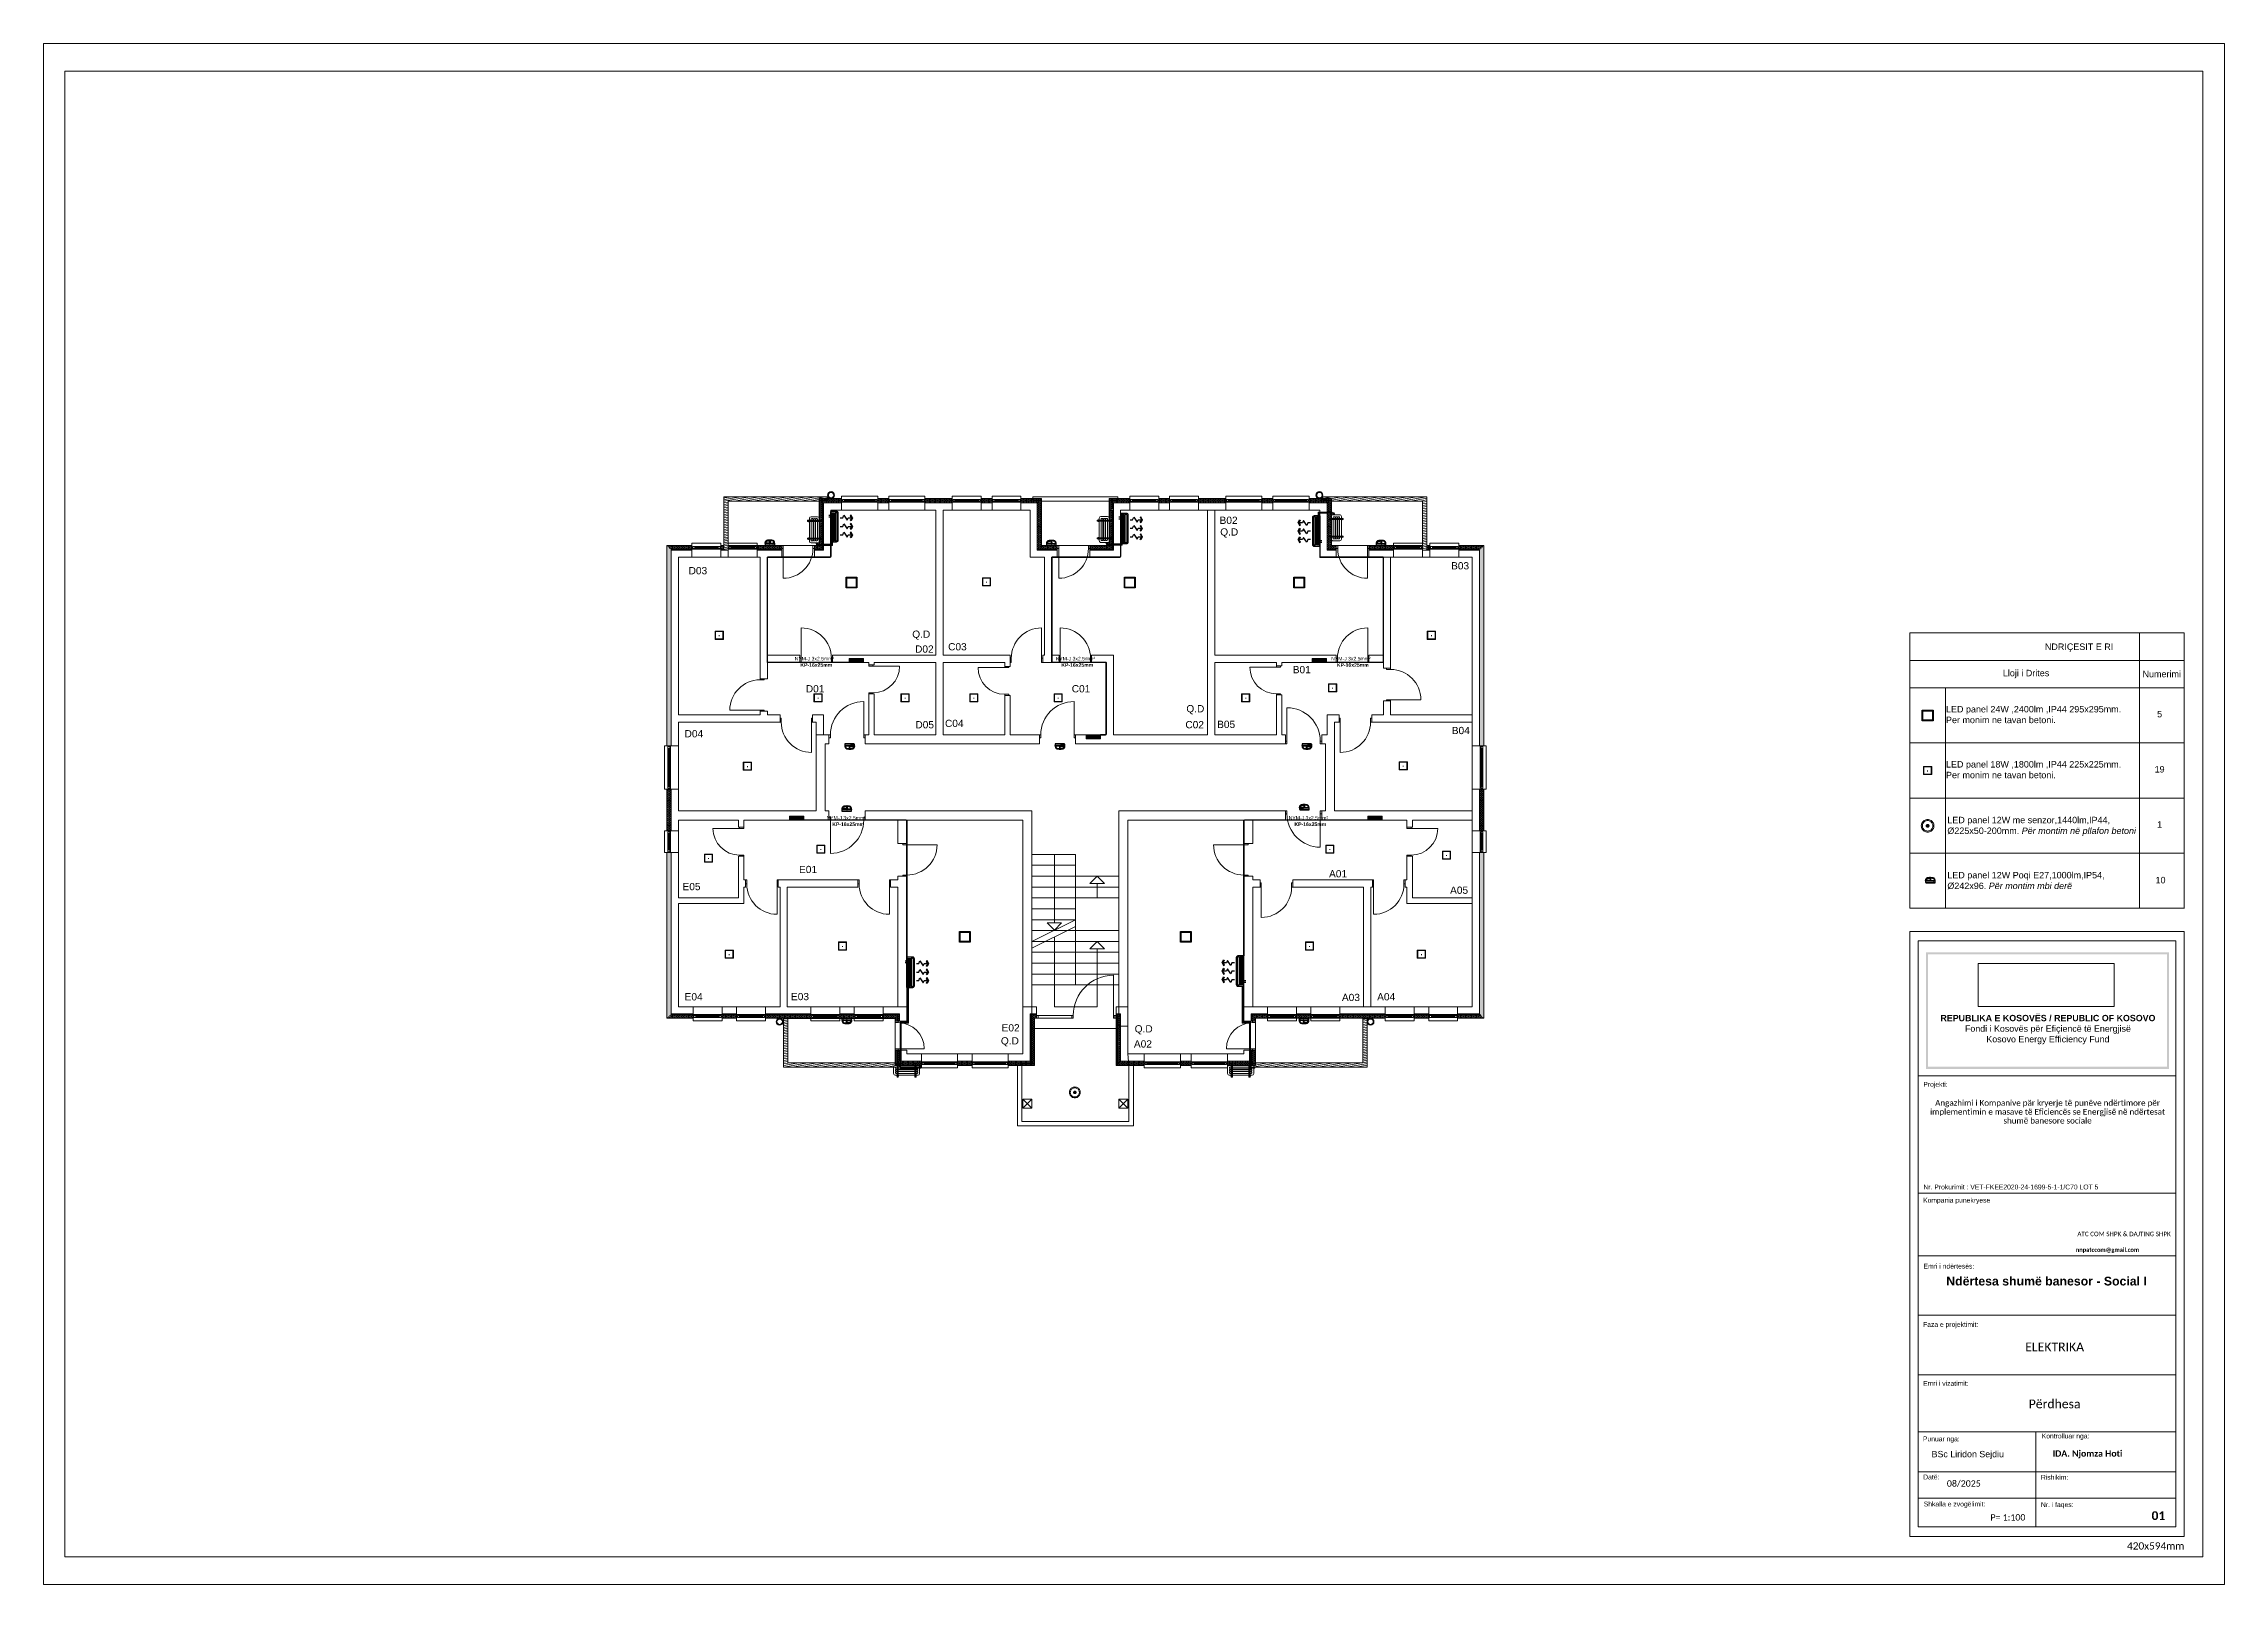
# Paper-space layout 'a3' of a CAD drawing. Header units: feet, sheet in inches. Extents: x 0 to 16.5, y 0 to 11.6.
# The model-space entities are those that its viewports show. They can reach past a viewport. Long polylines and large blocks are cut down to what shows.
import ezdxf

# ---------------------------------------------------------------- set-up
doc = ezdxf.new("R2010")
doc.units = ezdxf.units.FT
doc.header["$MEASUREMENT"] = 0
doc.header["$XCLIPFRAME"] = 0
doc.linetypes.add('Long Dashed', pattern=[529.166651, 317.499995, -211.666656])
for name, color, linetype, lineweight in [('00 vija ne dukje 1', 250, 'Continuous', 18), ('00E-Ndriqimi', 5, 'Continuous', 18), ('2DE_PRO_KT', 6, 'Continuous', 15), ('Annotation - Text_Pen_No__1', 7, 'Continuous', 5), ('Columns_Pen_No__1', 7, 'Continuous', 5), ('Columns_Pen_No__6', 5, 'Continuous', 5), ('Condensate Pipe', 5, 'Continuous', 5), ('Dimensioning - General_Pen_No__41', 7, 'Continuous', 5), ('Exterior walls_Pen_No__1', 7, 'Continuous', 5), ('Exterior walls_Pen_No__19', 255, 'Continuous', 5), ('Exterior walls_Pen_No__2', 8, 'Continuous', 5), ('Gas Pipe', 81, 'Continuous', 5), ('Liquid Pipe', 14, 'Continuous', 5), ('Shell - Roof_Pen_No__1', 7, 'Continuous', 5), ('Shell - Roof_Pen_No__21', 7, 'Continuous', 5), ('Text blocks_Pen_No__2', 8, 'Continuous', 5)]:
    doc.layers.add(name, color=color, linetype=linetype, lineweight=lineweight)
for name, color, linetype in [('00E-Ndriqimi elektrike', 5, 'Continuous'), ('AIR', 7, 'Continuous'), ('AIR-00', 8, 'Continuous'), ('AIR-03', 30, 'Continuous'), ('Columns', 7, 'Continuous'), ('Drawing & Figure', 7, 'Continuous'), ('Exterior walls', 7, 'Continuous'), ('Shell - Roof', 7, 'Continuous'), ('Structural - Bearing', 7, 'Continuous')]:
    doc.layers.add(name, color=color, linetype=linetype)
for name, color, linetype, lineweight, true_color in [('Annotation - Text_Pen_No__61', 7, 'Continuous', 5, 0x6a6a6a), ('Annotation - Text_Pen_No__82', 7, 'Continuous', 5, 0xaaaaaa), ('ARCHICAD Doors_Pen_No__82', 7, 'Continuous', 5, 0xaaaaaa), ('ARCHICAD Windows_Pen_No__82', 7, 'Continuous', 5, 0xaaaaaa), ('Columns_Pen_No__82', 7, 'Continuous', 5, 0xaaaaaa), ('Dimensioning - General_Pen_No__82', 7, 'Continuous', 5, 0xaaaaaa), ('Exterior walls_Pen_No__119', 7, 'Continuous', 5, 0xdecbcb), ('Exterior walls_Pen_No__82', 7, 'Continuous', 5, 0xaaaaaa), ('Shell - Roof_Pen_No__61', 7, 'Continuous', 5, 0x6a6a6a), ('Shell - Roof_Pen_No__82', 7, 'Continuous', 5, 0xaaaaaa), ('Structural - Bearing_Pen_No__82', 7, 'Continuous', 5, 0xaaaaaa), ('Structural - Bearing_Pen_No__86', 7, 'Continuous', 5, 0x5555ff), ('Text blocks_Pen_No__82', 7, 'Continuous', 5, 0xaaaaaa)]:
    doc.layers.add(name, color=color, linetype=linetype, lineweight=lineweight, true_color=true_color)
doc.styles.add('ARIAL', font='arial.ttf')
doc.styles.add('CP_ATTR', font='arial.ttf')
doc.styles.add('GENERATED_STYLE_1', font='arial.ttf')
doc.styles.add('GENERATED_STYLE_2', font='arialbd.ttf')
doc.styles.add('GENERATED_STYLE_3', font='calibrib.ttf')
doc.styles.add('GENERATED_STYLE_4', font='calibri.ttf')
doc.styles.add('GENERATED_STYLE_5', font='calibril.ttf')
picture_1 = doc.add_image_def('image1.png', size_in_pixel=(354, 134))
pattern_1 = [(10, (2247653.822, -76424.967), (-7.814168, 44.3163477), [])]
pattern_2 = [(90, (2247653.822, -76424.967), (-34.641016, 0), [20, -40]), (90, (2247636.502, -76394.967), (-34.641016, 0), [20, -40]), (150, (2247653.822, -76404.967), (17.320508, 30), [20, -40]), (150, (2247619.18, -76404.967), (17.320508, 30), [20, -40]), (210, (2247653.822, -76424.967), (-17.320508, 30), [20, -40]), (210, (2247619.18, -76424.967), (-17.320508, 30), [20, -40])]

psp = doc.layouts.new('a3')

msp = doc.modelspace()

# ---------------------------------------------------------------- texts
at = {"color": 7, "linetype": 'ByBlock', "lineweight": 20, "style": 'ARIAL'}
for s, insert, char_height, width, attachment_point in [('\\pi3657.6;{\\fArial|b0|i0|c238|p34;\\P\\pi2691.1; }NDRIÇESIT{\\fArial|b0|i0|c238|p34; }E RI', (2616584, -96942), 177.39, 7315.18, 1), ('\\pi2497.4;{\\fArial|b0|i0|c238|p34; Lloji i Drites}', (2616584, -98080), 177.39, 6334.78, 4), ('{\\fArial|b0|i0|c238|p34;Numerimi}', (2623535, -98082), 177.39, 1231.18, 5), ('LED{\\fArial|b0|i0|c238|p34; }panel{\\fArial|b0|i0|c238|p34; }24W ,2400lm ,IP44 295x295mm. \\PPer monim ne tavan betoni.', (2617581, -98963), 177.39, 6026.44, 1), ('5', (2623476, -99188), 177, 1231.18, 5), ('LED{\\fArial|b0|i0|c238|p34; }panel{\\fArial|b0|i0|c238|p34; }18W ,1800lm ,IP44 225x225mm. \\PPer monim ne tavan betoni.', (2617581, -100483), 177.39, 6026.44, 1), ('19', (2623476, -100711), 177.4, 1231.18, 5), ('LED{\\fArial|b0|i0|c238|p34; panel 1}2W {\\fArial|b0|i0|c238|p34;me senzor,}1440lm,IP44,     Ø{\\fArial|b0|i0|c238|p34;2}25x50-200mm.{\\fArial|b0|i1|c238|p34; Për montim në pllafon betoni} ', (2617618, -102020), 177.392, 5344.46, 1), ('1', (2623476, -102229), 177, 1231.18, 5), ('LED{\\fArial|b0|i0|c238|p34; panel 1}2W Poqi E27{\\fArial|b0|i0|c238|p34;,}1000lm,IP54,     Ø242x96.{\\fArial|b0|i1|c238|p34; Për montim \\fArial|b0|i1|c0|p34;mbi derë}', (2617618, -103541), 177.392, 5344.46, 1), ('10', (2623502, -103767), 177.4, 1231.18, 5)]:
    msp.add_mtext(s, dxfattribs=dict(at, insert=insert, char_height=char_height, width=width, attachment_point=attachment_point))
at = {"layer": 'Annotation - Text_Pen_No__1', "color": 7, "style": 'GENERATED_STYLE_3'}
msp.add_text('IDA. Njomza Hoti', height=175, dxfattribs=at).set_placement((2620522, -119675))
at = {"layer": 'Annotation - Text_Pen_No__1', "color": 7, "linetype": 'Continuous', "lineweight": 5, "attachment_point": 2}
for s, insert, char_height, style in [('\\A1;REPUBLIKA E KOSOVËS / REPUBLIC OF KOSOVO\\P{\\fArial|b0|i0|c0|p34;Fondi i Kosovës për Efiçiencë të Energjisë\\PKosovo Energy Efficiency Fund\\P}', (2620394, -107485), 175, 'GENERATED_STYLE_2'), ('\\A1;ATC COM SHPK & DAJTING SHPK ', (2622494, -113467), 125, 'GENERATED_STYLE_4'), ('\\A1;Ndërtesa shumë banesor - Social I', (2620356, -114709), 242.5, 'GENERATED_STYLE_2'), ('\\A1;ELEKTRIKA', (2620579, -116525), 242.5, 'GENERATED_STYLE_4'), ('\\A1;Përdhesa', (2620579, -118098), 242.5, 'GENERATED_STYLE_4'), ('\\A1;BSc Liridon Sejdiu', (2618182, -119516), 175, 'GENERATED_STYLE_1'), ('\\A1;08/2025', (2618073, -120327), 175, 'GENERATED_STYLE_4'), ('\\A1;P= 1:100', (2619290, -121262), 175, 'GENERATED_STYLE_4'), ('\\A1; 01', (2623401, -121181), 242.5, 'GENERATED_STYLE_3')]:
    msp.add_mtext(s, dxfattribs=dict(at, insert=insert, char_height=char_height, style=style))
at = {"layer": 'Annotation - Text_Pen_No__1', "color": 7, "linetype": 'Continuous', "lineweight": 5, "insert": (2620384, -109833), "char_height": 160, "width": 6798, "attachment_point": 2, "line_spacing_factor": 0.919632, "style": 'GENERATED_STYLE_5'}
msp.add_mtext('\\A1;Angazhimi i Kompanive pär kryerje të punëve ndërtimore për implementimin e masave të Eficiencës se Energjisë në ndërtesat shumë banesore sociale', dxfattribs=at)
at = {"layer": 'Annotation - Text_Pen_No__61', "color": 251, "linetype": 'Continuous', "lineweight": 5, "true_color": 0x6a6a6a, "insert": (2623367, -122038), "char_height": 200, "attachment_point": 2, "style": 'GENERATED_STYLE_4'}
msp.add_mtext('\\A1;420x594mm', dxfattribs=at)
at = {"layer": 'Annotation - Text_Pen_No__82', "color": 0, "linetype": 'Continuous', "lineweight": 5, "char_height": 100, "attachment_point": 8}
for s, insert, style in [('\\A1;NYM-J 3x2.5mm²', (2586353, -97708), 'GENERATED_STYLE_1'), ('\\A1;KP-16x25mm', (2586407, -97883), 'GENERATED_STYLE_2'), ('\\A1;NYM-J 3x2.5mm²', (2593555, -97708), 'GENERATED_STYLE_1'), ('\\A1;KP-16x25mm', (2593608, -97883), 'GENERATED_STYLE_2'), ('\\A1;NYM-J 3x2.5mm²', (2601159, -97708), 'GENERATED_STYLE_1'), ('\\A1;KP-16x25mm', (2601212, -97883), 'GENERATED_STYLE_2'), ('\\A1;NYM-J 3x2.5mm²', (2587231, -102101), 'GENERATED_STYLE_1'), ('\\A1;KP-16x25mm', (2587285, -102277), 'GENERATED_STYLE_2'), ('\\A1;NYM-J 3x2.5mm²', (2599986, -102101), 'GENERATED_STYLE_1'), ('\\A1;KP-16x25mm', (2600040, -102277), 'GENERATED_STYLE_2')]:
    msp.add_mtext(s, dxfattribs=dict(at, insert=insert, style=style))
at = {"layer": 'Dimensioning - General_Pen_No__41', "color": 7, "linetype": 'Continuous', "lineweight": 5, "attachment_point": 7, "style": 'GENERATED_STYLE_1'}
for s, insert, char_height in [('\\A1;Projekti:', (2616956, -109509), 133.38), ('\\A1;Kompania punekryese', (2616949, -112706), 133.38), ('\\A1;Nr. Prokurimit : VET-FKEE2020-24-1699-5-1-1/C70 LOT 5', (2616959, -112303), 133.37), ('\\A1;Emri i ndërtesës:', (2616963, -114487), 133.38), ('\\A1;Faza e projektimit:', (2616949, -116134), 133.38), ('\\A1;Emri i vizatimit:', (2616950, -117722), 133.38), ('\\A1;Punuar nga:', (2616945, -119291), 133.38), ('\\A1;Kontrolluar nga:', (2620223, -119212), 133.38), ('\\A1;Datë:', (2616953, -120305), 133.4), ('\\A1;Rishikim:', (2620201, -120314), 133.38), ('\\A1;Shkalla e zvogëlimit:', (2616968, -121088), 133.38), ('\\A1;Nr. i faqes:', (2620200, -121104), 133.38)]:
    msp.add_mtext(s, dxfattribs=dict(at, insert=insert, char_height=char_height))
at = {"layer": 'Dimensioning - General_Pen_No__41', "color": 7, "linetype": 'Continuous', "lineweight": 5, "insert": (2621164, -114054), "char_height": 115, "attachment_point": 7, "line_spacing_factor": 0.922253, "style": 'GENERATED_STYLE_1'}
msp.add_mtext('\\A1;\\pt737.29,1517,2350.4,3281.9;{\\fCalibri|b1|i0|c0|p34;nnpatccom@gmail.com}', dxfattribs=at)
at = {"layer": 'Dimensioning - General_Pen_No__82', "color": 253, "linetype": 'Continuous', "lineweight": 5, "true_color": 0xaaaaaa, "char_height": 200, "attachment_point": 7, "style": 'GENERATED_STYLE_1'}
for insert in [(2597553, -94316), (2589054, -97136), (2596618, -99192), (2591500, -108357), (2595192, -108025)]:
    msp.add_mtext('\\A1;Q.D', dxfattribs=dict(at, insert=insert))
at = {"layer": 'Text blocks_Pen_No__2', "color": 8, "linetype": 'Continuous', "lineweight": 5, "char_height": 200, "attachment_point": 1, "style": 'GENERATED_STYLE_1'}
for s, insert in [('\\A1;B02', (2597535, -93739)), ('\\A1;B03', (2603924, -94994)), ('\\A1;D03', (2582883, -95129)), ('\\A1;D02', (2589132, -97291)), ('\\A1;C03', (2590044, -97228)), ('\\A1;B01', (2599554, -97860)), ('\\A1;D01', (2586117, -98387)), ('\\A1;C01', (2593455, -98387)), ('\\A1;D04', (2582772, -99627)), ('\\A1;D05', (2589141, -99379)), ('\\A1;C04', (2589957, -99342)), ('\\A1;C02', (2596591, -99378)), ('\\A1;B05', (2597467, -99369)), ('\\A1;B04', (2603943, -99539)), ('\\A1;E01', (2585930, -103373)), ('\\A1;A01', (2600556, -103491)), ('\\A1;E05', (2582714, -103845)), ('\\A1;A05', (2603896, -103945)), ('\\A1;E04', (2582773, -106886)), ('\\A1;E03', (2585708, -106880)), ('\\A1;A03', (2600911, -106904)), ('\\A1;A04', (2601883, -106886)), ('\\A1;E02', (2591520, -107743)), ('\\A1;A02', (2595171, -108187))]:
    msp.add_mtext(s, dxfattribs=dict(at, insert=insert))
at = {"layer": 'Text blocks_Pen_No__82', "color": 253, "linetype": 'Continuous', "lineweight": 5, "true_color": 0xaaaaaa, "char_height": 75, "attachment_point": 2, "style": 'GENERATED_STYLE_1'}
for insert in [(2587498, -97667), (2600274, -97667), (2594041, -99777), (2585851, -102017), (2601813, -102017)]:
    msp.add_mtext('\\A1;KSH', dxfattribs=dict(at, insert=insert))

# ---------------------------------------------------------------- blocks, each defined once
blk = doc.blocks.new('Wall_1', base_point=(2598405, -108929))
at = {"layer": 'Exterior walls', "linetype": 'Continuous', "lineweight": 0, "true_color": 0xffffff}
h = blk.add_hatch(dxfattribs=at)
h.set_pattern_fill('WOOD', style=0, pattern_type=2)
h.set_pattern_definition(pattern_1)
h.paths.add_polyline_path([(2598405, -108929), (2601605, -108929), (2601485, -108809), (2598405, -108809)])
at = {"layer": 'Exterior walls_Pen_No__82', "color": 253, "linetype": 'Continuous', "lineweight": 5, "true_color": 0xaaaaaa, "flags": 128}
for points in [[(2601485, -108809), (2598405, -108809)], [(2598405, -108809), (2598405, -108929)], [(2598405, -108929), (2601605, -108929)]]:
    blk.add_lwpolyline(points, dxfattribs=at)
blk = doc.blocks.new('Wall_2', base_point=(2588705, -108929))
at = {"layer": 'Exterior walls', "linetype": 'Continuous', "lineweight": 0, "true_color": 0xffffff}
h = blk.add_hatch(dxfattribs=at)
h.set_pattern_fill('WOOD', style=0, pattern_type=2)
h.set_pattern_definition(pattern_1)
h.paths.add_polyline_path([(2588705, -108809), (2585625, -108809), (2585505, -108929), (2588705, -108929)])
at = {"layer": 'Exterior walls_Pen_No__82', "color": 253, "linetype": 'Continuous', "lineweight": 5, "true_color": 0xaaaaaa, "flags": 128}
for points in [[(2588705, -108809), (2585625, -108809)], [(2588705, -108929), (2588705, -108809)], [(2585505, -108929), (2588705, -108929)]]:
    blk.add_lwpolyline(points, dxfattribs=at)
blk = doc.blocks.new('Slab_1', base_point=(2592075, -110429))
at = {"layer": 'Structural - Bearing_Pen_No__82', "color": 253, "linetype": 'Continuous', "lineweight": 5, "true_color": 0xaaaaaa, "flags": 128}
blk.add_lwpolyline([(2592075, -110429), (2595035, -110429), (2595035, -108879), (2595005, -108559), (2595005, -107801), (2594755, -107801), (2594755, -103659), (2592355, -103659), (2592355, -108809), (2592075, -108809)], close=True, dxfattribs=at)
blk = doc.blocks.new('Slab_2', base_point=(2593555, -104259))
at = {"layer": 'Structural - Bearing_Pen_No__82', "color": 253, "linetype": 'Continuous', "lineweight": 5, "true_color": 0xaaaaaa, "flags": 128}
blk.add_lwpolyline([(2593555, -104259), (2594755, -104259), (2594755, -103959), (2593555, -103959)], close=True, dxfattribs=at)
blk = doc.blocks.new('Slab_3', base_point=(2593555, -103959))
at = {"layer": 'Structural - Bearing_Pen_No__82', "color": 253, "linetype": 'Continuous', "lineweight": 5, "true_color": 0xaaaaaa, "flags": 128}
blk.add_lwpolyline([(2593555, -103959), (2594755, -103959), (2594755, -103659), (2593555, -103659)], close=True, dxfattribs=at)
blk = doc.blocks.new('Slab_4', base_point=(2593555, -103059))
at = {"layer": 'Structural - Bearing_Pen_No__82', "color": 253, "linetype": 'Continuous', "lineweight": 5, "true_color": 0xaaaaaa, "flags": 128}
blk.add_lwpolyline([(2593555, -103059), (2592355, -103059), (2592355, -103359), (2593555, -103359)], close=True, dxfattribs=at)
blk = doc.blocks.new('Slab_5', base_point=(2593555, -103359))
at = {"layer": 'Structural - Bearing_Pen_No__82', "color": 253, "linetype": 'Continuous', "lineweight": 5, "true_color": 0xaaaaaa, "flags": 128}
blk.add_lwpolyline([(2593555, -103359), (2592355, -103359), (2592355, -103659), (2593555, -103659)], close=True, dxfattribs=at)
blk = doc.blocks.new('Slab_6', base_point=(2593555, -103659))
at = {"layer": 'Structural - Bearing_Pen_No__82', "color": 253, "linetype": 'Continuous', "lineweight": 5, "true_color": 0xaaaaaa, "flags": 128}
blk.add_lwpolyline([(2593555, -103659), (2592355, -103659), (2592355, -103959), (2593555, -103959)], close=True, dxfattribs=at)
blk = doc.blocks.new('Slab_7', base_point=(2593555, -103959))
at = {"layer": 'Structural - Bearing_Pen_No__82', "color": 253, "linetype": 'Continuous', "lineweight": 5, "true_color": 0xaaaaaa, "flags": 128}
blk.add_lwpolyline([(2593555, -103959), (2592355, -103959), (2592355, -104259), (2593555, -104259)], close=True, dxfattribs=at)
blk = doc.blocks.new('Slab_8', base_point=(2593555, -104259))
at = {"layer": 'Structural - Bearing_Pen_No__82', "color": 253, "linetype": 'Continuous', "lineweight": 5, "true_color": 0xaaaaaa, "flags": 128}
blk.add_lwpolyline([(2593555, -104259), (2592355, -104259), (2592355, -104559), (2593555, -104559)], close=True, dxfattribs=at)
blk = doc.blocks.new('Slab_9', base_point=(2593555, -104559))
at = {"layer": 'Structural - Bearing_Pen_No__82', "color": 253, "linetype": 'Continuous', "lineweight": 5, "true_color": 0xaaaaaa, "flags": 128}
blk.add_lwpolyline([(2593555, -104559), (2592355, -104559), (2592355, -104859), (2593555, -104859)], close=True, dxfattribs=at)
blk = doc.blocks.new('Slab_10', base_point=(2593555, -104859))
at = {"layer": 'Structural - Bearing_Pen_No__82', "color": 253, "linetype": 'Long Dashed', "lineweight": 5, "true_color": 0xaaaaaa, "flags": 128}
blk.add_lwpolyline([(2593555, -104859), (2592355, -104859), (2592355, -105159), (2593555, -105159)], close=True, dxfattribs=at)
blk = doc.blocks.new('Slab_11', base_point=(2593555, -105159))
at = {"layer": 'Structural - Bearing_Pen_No__82', "color": 253, "linetype": 'Long Dashed', "lineweight": 5, "true_color": 0xaaaaaa, "flags": 128}
blk.add_lwpolyline([(2593555, -105159), (2592355, -105159), (2592355, -105459), (2593555, -105459)], close=True, dxfattribs=at)
blk = doc.blocks.new('Slab_12', base_point=(2593555, -105459))
at = {"layer": 'Structural - Bearing_Pen_No__82', "color": 253, "linetype": 'Long Dashed', "lineweight": 5, "true_color": 0xaaaaaa, "flags": 128}
blk.add_lwpolyline([(2593555, -105459), (2592355, -105459), (2592355, -105759), (2593555, -105759)], close=True, dxfattribs=at)
blk = doc.blocks.new('Slab_13', base_point=(2593555, -105759))
at = {"layer": 'Structural - Bearing_Pen_No__82', "color": 253, "linetype": 'Long Dashed', "lineweight": 5, "true_color": 0xaaaaaa, "flags": 128}
blk.add_lwpolyline([(2593555, -105759), (2592355, -105759), (2592355, -106059), (2593555, -106059)], close=True, dxfattribs=at)
blk = doc.blocks.new('Slab_14', base_point=(2593555, -106059))
at = {"layer": 'Structural - Bearing_Pen_No__82', "color": 253, "linetype": 'Long Dashed', "lineweight": 5, "true_color": 0xaaaaaa, "flags": 128}
blk.add_lwpolyline([(2593555, -106059), (2592355, -106059), (2592355, -106359), (2593555, -106359)], close=True, dxfattribs=at)
blk = doc.blocks.new('Slab_15', base_point=(2593555, -106359))
at = {"layer": 'Structural - Bearing_Pen_No__82', "color": 253, "linetype": 'Long Dashed', "lineweight": 5, "true_color": 0xaaaaaa, "flags": 128}
blk.add_lwpolyline([(2593555, -106359), (2592355, -106359), (2592355, -106659), (2593555, -106659)], close=True, dxfattribs=at)
blk = doc.blocks.new('Slab_16', base_point=(2593555, -105459))
at = {"layer": 'Structural - Bearing_Pen_No__82', "color": 253, "linetype": 'Long Dashed', "lineweight": 5, "true_color": 0xaaaaaa, "flags": 128}
blk.add_lwpolyline([(2593555, -105459), (2594755, -105459), (2594755, -105159), (2593555, -105159)], close=True, dxfattribs=at)
blk = doc.blocks.new('Slab_17', base_point=(2593555, -105759))
at = {"layer": 'Structural - Bearing_Pen_No__82', "color": 253, "linetype": 'Long Dashed', "lineweight": 5, "true_color": 0xaaaaaa, "flags": 128}
blk.add_lwpolyline([(2593555, -105759), (2594755, -105759), (2594755, -105459), (2593555, -105459)], close=True, dxfattribs=at)
blk = doc.blocks.new('Slab_18', base_point=(2593555, -106059))
at = {"layer": 'Structural - Bearing_Pen_No__82', "color": 253, "linetype": 'Long Dashed', "lineweight": 5, "true_color": 0xaaaaaa, "flags": 128}
blk.add_lwpolyline([(2593555, -106059), (2594755, -106059), (2594755, -105759), (2593555, -105759)], close=True, dxfattribs=at)
blk = doc.blocks.new('Slab_19', base_point=(2593555, -106359))
at = {"layer": 'Structural - Bearing_Pen_No__82', "color": 253, "linetype": 'Long Dashed', "lineweight": 5, "true_color": 0xaaaaaa, "flags": 128}
blk.add_lwpolyline([(2593555, -106359), (2594755, -106359), (2594755, -106059), (2593555, -106059)], close=True, dxfattribs=at)
blk = doc.blocks.new('Slab_20', base_point=(2593555, -106659))
at = {"layer": 'Structural - Bearing_Pen_No__82', "color": 253, "linetype": 'Long Dashed', "lineweight": 5, "true_color": 0xaaaaaa, "flags": 128}
blk.add_lwpolyline([(2593555, -106659), (2594755, -106659), (2594755, -106359), (2593555, -106359)], close=True, dxfattribs=at)
blk = doc.blocks.new('Window 22')
at = {"layer": 'ARCHICAD Windows_Pen_No__82', "color": 253, "linetype": 'Continuous', "lineweight": 5, "true_color": 0xaaaaaa}
for p, q in [((-300, 50), (-300, 120)), ((-300, 120), (300, 120)), ((-300, 50), (-300, 0)), ((-300, 0), (-275, 0)), ((-300, 0), (-300, -50)), ((-300, 0), (-300, -50)), ((-275, 25), (-225, 25)), ((-275, -25), (-275, 25)), ((-275, 0), (-275, -25)), ((-225, 25), (225, 25)), ((-225, 25), (-225, -25)), ((-225, 25), (225, 25)), ((-225, 0), (225, 0)), ((225, -25), (225, 25)), ((225, 25), (275, 25)), ((275, 25), (275, -25)), ((275, -25), (275, 0)), ((275, 0), (300, 0)), ((300, 120), (300, 50)), ((300, 50), (300, 0)), ((300, 0), (300, -50)), ((300, 0), (300, -50)), ((-250, -50), (-300, -50)), ((-300, -50), (-300, -70)), ((-300, -70), (-300, -270)), ((-300, -270), (300, -270)), ((-275, -25), (-250, -25)), ((-225, -25), (-275, -25)), ((-250, -25), (-250, -50)), ((250, -50), (-250, -50)), ((225, -25), (-225, -25)), ((275, -25), (225, -25)), ((250, -50), (250, -25)), ((250, -25), (275, -25)), ((300, -50), (250, -50)), ((300, -50), (300, -70)), ((300, -70), (300, -270))]:
    blk.add_line(p, q, dxfattribs=at)
blk = doc.blocks.new('Window 22_2')
at = {"layer": 'ARCHICAD Windows_Pen_No__82', "color": 253, "linetype": 'Continuous', "lineweight": 5, "true_color": 0xaaaaaa}
for p, q in [((-600, 50), (-600, 120)), ((-600, 120), (600, 120)), ((-600, 50), (-600, 0)), ((-600, 0), (-575, 0)), ((-600, 0), (-600, -50)), ((-600, 0), (-600, -50)), ((-575, 25), (-525, 25)), ((-575, -25), (-575, 25)), ((-575, 0), (-575, -25)), ((-525, 25), (525, 25)), ((-525, 25), (-525, -25)), ((-525, 25), (525, 25)), ((-525, 0), (525, 0)), ((525, -25), (525, 25)), ((525, 25), (575, 25)), ((575, 25), (575, -25)), ((575, -25), (575, 0)), ((575, 0), (600, 0)), ((600, 120), (600, 50)), ((600, 50), (600, 0)), ((600, 0), (600, -50)), ((600, 0), (600, -50)), ((-550, -50), (-600, -50)), ((-600, -50), (-600, -70)), ((-600, -70), (-600, -270)), ((-600, -270), (600, -270)), ((-575, -25), (-550, -25)), ((-525, -25), (-575, -25)), ((-550, -25), (-550, -50)), ((550, -50), (-550, -50)), ((525, -25), (-525, -25)), ((575, -25), (525, -25)), ((550, -50), (550, -25)), ((550, -25), (575, -25)), ((600, -50), (550, -50)), ((600, -50), (600, -70)), ((600, -70), (600, -270))]:
    blk.add_line(p, q, dxfattribs=at)
blk = doc.blocks.new('Wall_3', base_point=(2604825, -107579))
at = {"layer": 'Exterior walls_Pen_No__82', "linetype": 'Continuous', "lineweight": 5, "true_color": 0xaaaaaa}
h = blk.add_hatch(dxfattribs=at)
h.set_pattern_fill('STYROFOAM_SM_INSULATION', color=253, style=0, pattern_type=2)
h.set_pattern_definition(pattern_2)
h.paths.add_polyline_path([(2604705, -94659), (2604705, -100059), (2604725, -100059), (2604775, -100059), (2604825, -100059), (2604825, -94539)])
h = blk.add_hatch(dxfattribs=at)
h.set_pattern_fill('STYROFOAM_SM_INSULATION', color=253, style=0, pattern_type=2)
h.set_pattern_definition(pattern_2)
h.paths.add_polyline_path([(2604705, -102409), (2604725, -102409), (2604775, -102409), (2604825, -102409), (2604825, -101259), (2604775, -101259), (2604725, -101259), (2604705, -101259)])
h = blk.add_hatch(dxfattribs=at)
h.set_pattern_fill('STYROFOAM_SM_INSULATION', color=253, style=0, pattern_type=2)
h.set_pattern_definition(pattern_2)
h.paths.add_polyline_path([(2604705, -107459), (2604825, -107579), (2604825, -103009), (2604775, -103009), (2604725, -103009), (2604705, -103009)])
at = {"layer": 'Exterior walls_Pen_No__82', "color": 253, "linetype": 'Continuous', "lineweight": 5, "true_color": 0xaaaaaa}
for p, q in [((2604705, -100059), (2604705, -94659)), ((2604705, -100059), (2604505, -100059)), ((2604725, -100059), (2604705, -100059)), ((2604775, -100059), (2604725, -100059)), ((2604825, -100059), (2604775, -100059)), ((2604705, -101259), (2604505, -101259)), ((2604705, -102409), (2604705, -101259)), ((2604725, -101259), (2604705, -101259)), ((2604775, -101259), (2604725, -101259)), ((2604825, -101259), (2604775, -101259)), ((2604705, -102409), (2604505, -102409)), ((2604725, -102409), (2604705, -102409)), ((2604775, -102409), (2604725, -102409)), ((2604825, -102409), (2604775, -102409)), ((2604705, -103009), (2604505, -103009)), ((2604705, -107459), (2604705, -103009)), ((2604725, -103009), (2604705, -103009)), ((2604775, -103009), (2604725, -103009)), ((2604825, -103009), (2604775, -103009))]:
    blk.add_line(p, q, dxfattribs=at)
at = {"layer": 'Exterior walls_Pen_No__82', "color": 253, "linetype": 'Continuous', "lineweight": 5, "true_color": 0xaaaaaa, "flags": 128}
for points in [[(2604505, -94859), (2604505, -100059)], [(2604825, -100059), (2604825, -94539)], [(2604505, -101259), (2604505, -102409)], [(2604825, -102409), (2604825, -101259)], [(2604505, -103009), (2604505, -107259)], [(2604825, -107579), (2604825, -103009)]]:
    blk.add_lwpolyline(points, dxfattribs=at)
at = {"layer": 'ARCHICAD Windows_Pen_No__82', "color": 253, "linetype": 'Continuous', "lineweight": 5, "true_color": 0xaaaaaa, "zscale": 1000, "rotation": 270}
blk.add_blockref('Window 22_2', (2604775, -100659), dxfattribs=at)
at = {"layer": 'ARCHICAD Windows_Pen_No__82', "color": 253, "linetype": 'Continuous', "lineweight": 5, "true_color": 0xaaaaaa, "xscale": -1, "zscale": 1000, "rotation": 270}
blk.add_blockref('Window 22', (2604775, -102709), dxfattribs=at)
blk = doc.blocks.new('Window 22_3')
at = {"layer": 'ARCHICAD Windows_Pen_No__82', "color": 253, "linetype": 'Continuous', "lineweight": 5, "true_color": 0xaaaaaa}
for p, q in [((-400, 50), (-400, 120)), ((-400, 120), (400, 120)), ((-400, 50), (-400, 0)), ((-400, 0), (-375, 0)), ((-400, 0), (-400, -50)), ((-400, 0), (-400, -50)), ((-375, 25), (-325, 25)), ((-375, -25), (-375, 25)), ((-375, 0), (-375, -25)), ((-325, 25), (325, 25)), ((-325, 25), (-325, -25)), ((-325, 25), (325, 25)), ((-325, 0), (325, 0)), ((325, -25), (325, 25)), ((325, 25), (375, 25)), ((375, 25), (375, -25)), ((375, -25), (375, 0)), ((375, 0), (400, 0)), ((400, 120), (400, 50)), ((400, 50), (400, 0)), ((400, 0), (400, -50)), ((400, 0), (400, -50)), ((-350, -50), (-400, -50)), ((-400, -50), (-400, -70)), ((-400, -70), (-400, -270)), ((-400, -270), (400, -270)), ((-375, -25), (-350, -25)), ((-325, -25), (-375, -25)), ((-350, -25), (-350, -50)), ((350, -50), (-350, -50)), ((325, -25), (-325, -25)), ((375, -25), (325, -25)), ((350, -50), (350, -25)), ((350, -25), (375, -25)), ((400, -50), (350, -50)), ((400, -50), (400, -70)), ((400, -70), (400, -270))]:
    blk.add_line(p, q, dxfattribs=at)
blk = doc.blocks.new('Storefront with Transom 22')
at = {"layer": 'ARCHICAD Doors_Pen_No__82', "color": 253, "linetype": 'Continuous', "lineweight": 5, "true_color": 0xaaaaaa}
for p, q in [((410, 0), (410, 820)), ((-450, 40), (-450, 240)), ((-450, 0), (-450, 40)), ((-450, -80), (-450, 0)), ((-450, 0), (-410, 0)), ((-450, -80), (-450, 0)), ((-450, -80), (-450, 0)), ((-410, 0), (-410, -80)), ((410, -80), (410, 0)), ((410, 0), (450, 0)), ((450, 40), (450, 240)), ((450, 0), (450, 40)), ((450, 0), (450, -80)), ((450, -80), (450, 0)), ((450, -80), (450, 0)), ((-410, -80), (-450, -80)), ((450, -80), (410, -80))]:
    blk.add_line(p, q, dxfattribs=at)
blk.add_arc((410, 0), 820, 90, 180, dxfattribs=at)
blk = doc.blocks.new('Wall_4', base_point=(2604825, -94539))
at = {"layer": 'Exterior walls_Pen_No__82', "linetype": 'Continuous', "lineweight": 5, "true_color": 0xaaaaaa}
h = blk.add_hatch(dxfattribs=at)
h.set_pattern_fill('STYROFOAM_SM_INSULATION', color=253, style=0, pattern_type=2)
h.set_pattern_definition(pattern_2)
h.paths.add_polyline_path([(2600505, -94659), (2600755, -94659), (2600755, -94539), (2600625, -94539)])
h = blk.add_hatch(dxfattribs=at)
h.set_pattern_fill('STYROFOAM_SM_INSULATION', color=253, style=0, pattern_type=2)
h.set_pattern_definition(pattern_2)
h.paths.add_polyline_path([(2601655, -94659), (2602335, -94659), (2602335, -94639), (2602335, -94589), (2602335, -94539), (2601655, -94539)])
h = blk.add_hatch(dxfattribs=at)
h.set_pattern_fill('STYROFOAM_SM_INSULATION', color=253, style=0, pattern_type=2)
h.set_pattern_definition(pattern_2)
h.paths.add_polyline_path([(2603255, -94539), (2603255, -94659), (2603335, -94659), (2603335, -94639), (2603335, -94589), (2603335, -94539)])
h = blk.add_hatch(dxfattribs=at)
h.set_pattern_fill('STYROFOAM_SM_INSULATION', color=253, style=0, pattern_type=2)
h.set_pattern_definition(pattern_2)
h.paths.add_polyline_path([(2604135, -94539), (2604135, -94589), (2604135, -94639), (2604135, -94659), (2604705, -94659), (2604825, -94539)])
at = {"layer": 'Exterior walls_Pen_No__82', "color": 253, "linetype": 'Continuous', "lineweight": 5, "true_color": 0xaaaaaa}
for p, q in [((2600755, -94659), (2600505, -94659)), ((2600755, -94539), (2600755, -94619)), ((2600755, -94619), (2600755, -94659)), ((2600755, -94659), (2600755, -94859)), ((2601655, -94539), (2601655, -94619)), ((2601655, -94619), (2601655, -94659)), ((2602335, -94659), (2601655, -94659)), ((2601655, -94659), (2601655, -94859)), ((2602335, -94539), (2602335, -94589)), ((2602335, -94589), (2602335, -94639)), ((2602335, -94639), (2602335, -94659)), ((2602335, -94659), (2602335, -94859)), ((2603135, -94539), (2603135, -94589)), ((2603135, -94589), (2603135, -94639)), ((2603135, -94639), (2603135, -94659)), ((2603135, -94659), (2603255, -94659)), ((2603135, -94659), (2603135, -94859)), ((2603255, -94659), (2603255, -94539)), ((2603335, -94659), (2603255, -94659)), ((2603335, -94539), (2603335, -94589)), ((2603335, -94589), (2603335, -94639)), ((2603335, -94639), (2603335, -94659)), ((2603335, -94659), (2603335, -94859)), ((2604135, -94539), (2604135, -94589)), ((2604135, -94589), (2604135, -94639)), ((2604135, -94639), (2604135, -94659)), ((2604705, -94659), (2604135, -94659)), ((2604135, -94659), (2604135, -94859))]:
    blk.add_line(p, q, dxfattribs=at)
at = {"layer": 'Exterior walls_Pen_No__82', "color": 253, "linetype": 'Continuous', "lineweight": 5, "true_color": 0xaaaaaa, "flags": 128}
for points in [[(2600305, -94859), (2600755, -94859)], [(2600755, -94539), (2600625, -94539)], [(2602335, -94539), (2601655, -94539)], [(2601655, -94859), (2602335, -94859)], [(2603135, -94859), (2603335, -94859)], [(2603335, -94539), (2603255, -94539)], [(2604825, -94539), (2604135, -94539)], [(2604135, -94859), (2604505, -94859)]]:
    blk.add_lwpolyline(points, dxfattribs=at)
at = {"layer": 'ARCHICAD Doors_Pen_No__82', "color": 253, "linetype": 'Continuous', "lineweight": 5, "true_color": 0xaaaaaa, "xscale": -1, "zscale": 1000, "rotation": 180}
blk.add_blockref('Storefront with Transom 22', (2601205, -94619), dxfattribs=at)
at = {"layer": 'ARCHICAD Windows_Pen_No__82', "color": 253, "linetype": 'Continuous', "lineweight": 5, "true_color": 0xaaaaaa, "xscale": -1, "zscale": 1000}
for p in [(2602735, -94589), (2603735, -94589)]:
    blk.add_blockref('Window 22_3', p, dxfattribs=at)
blk = doc.blocks.new('Wall_5', base_point=(2600625, -94539))
at = {"layer": 'Exterior walls_Pen_No__82', "linetype": 'Continuous', "lineweight": 5, "true_color": 0xaaaaaa}
h = blk.add_hatch(dxfattribs=at)
h.set_pattern_fill('STYROFOAM_SM_INSULATION', color=253, style=0, pattern_type=2)
h.set_pattern_definition(pattern_2)
h.paths.add_polyline_path([(2600625, -94539), (2600625, -93239), (2600505, -93359), (2600505, -94659)])
at = {"layer": 'Exterior walls_Pen_No__82', "color": 253, "linetype": 'Continuous', "lineweight": 5, "true_color": 0xaaaaaa}
blk.add_line((2600505, -94659), (2600505, -93359), dxfattribs=at)
at = {"layer": 'Exterior walls_Pen_No__82', "color": 253, "linetype": 'Continuous', "lineweight": 5, "true_color": 0xaaaaaa, "flags": 128}
for points in [[(2600625, -94539), (2600625, -93239)], [(2600305, -93559), (2600305, -94859)]]:
    blk.add_lwpolyline(points, dxfattribs=at)
blk = doc.blocks.new('Window 22_4')
at = {"layer": 'ARCHICAD Windows_Pen_No__82', "color": 253, "linetype": 'Continuous', "lineweight": 5, "true_color": 0xaaaaaa}
for p, q in [((-500, 50), (-500, 120)), ((-500, 120), (500, 120)), ((-500, 50), (-500, 0)), ((-500, 0), (-475, 0)), ((-500, 0), (-500, -50)), ((-500, 0), (-500, -50)), ((-475, 25), (-425, 25)), ((-475, -25), (-475, 25)), ((-475, 0), (-475, -25)), ((-425, 25), (425, 25)), ((-425, 25), (-425, -25)), ((-425, 25), (425, 25)), ((-425, 0), (425, 0)), ((425, -25), (425, 25)), ((425, 25), (475, 25)), ((475, 25), (475, -25)), ((475, -25), (475, 0)), ((475, 0), (500, 0)), ((500, 120), (500, 50)), ((500, 50), (500, 0)), ((500, 0), (500, -50)), ((500, 0), (500, -50)), ((-450, -50), (-500, -50)), ((-500, -50), (-500, -70)), ((-500, -70), (-500, -270)), ((-500, -270), (500, -270)), ((-475, -25), (-450, -25)), ((-425, -25), (-475, -25)), ((-450, -25), (-450, -50)), ((450, -50), (-450, -50)), ((425, -25), (-425, -25)), ((475, -25), (425, -25)), ((450, -50), (450, -25)), ((450, -25), (475, -25)), ((500, -50), (450, -50)), ((500, -50), (500, -70)), ((500, -70), (500, -270))]:
    blk.add_line(p, q, dxfattribs=at)
blk = doc.blocks.new('Wall_6', base_point=(2600625, -93239))
at = {"layer": 'Exterior walls_Pen_No__82', "linetype": 'Continuous', "lineweight": 5, "true_color": 0xaaaaaa}
h = blk.add_hatch(dxfattribs=at)
h.set_pattern_fill('STYROFOAM_SM_INSULATION', color=253, style=0, pattern_type=2)
h.set_pattern_definition(pattern_2)
h.paths.add_polyline_path([(2594485, -93239), (2594605, -93359), (2595055, -93359), (2595055, -93339), (2595055, -93289), (2595055, -93239)])
h = blk.add_hatch(dxfattribs=at)
h.set_pattern_fill('STYROFOAM_SM_INSULATION', color=253, style=0, pattern_type=2)
h.set_pattern_definition(pattern_2)
h.paths.add_polyline_path([(2595855, -93239), (2595855, -93289), (2595855, -93339), (2595855, -93359), (2596155, -93359), (2596155, -93339), (2596155, -93289), (2596155, -93239)])
h = blk.add_hatch(dxfattribs=at)
h.set_pattern_fill('STYROFOAM_SM_INSULATION', color=253, style=0, pattern_type=2)
h.set_pattern_definition(pattern_2)
h.paths.add_polyline_path([(2596955, -93239), (2596955, -93289), (2596955, -93339), (2596955, -93359), (2597705, -93359), (2597705, -93339), (2597705, -93289), (2597705, -93239)])
h = blk.add_hatch(dxfattribs=at)
h.set_pattern_fill('STYROFOAM_SM_INSULATION', color=253, style=0, pattern_type=2)
h.set_pattern_definition(pattern_2)
h.paths.add_polyline_path([(2598705, -93289), (2598705, -93339), (2598705, -93359), (2599005, -93359), (2599005, -93339), (2599005, -93289), (2599005, -93239), (2598705, -93239)])
h = blk.add_hatch(dxfattribs=at)
h.set_pattern_fill('STYROFOAM_SM_INSULATION', color=253, style=0, pattern_type=2)
h.set_pattern_definition(pattern_2)
h.paths.add_polyline_path([(2600005, -93239), (2600005, -93289), (2600005, -93339), (2600005, -93359), (2600505, -93359), (2600625, -93239)])
at = {"layer": 'Exterior walls_Pen_No__82', "color": 253, "linetype": 'Continuous', "lineweight": 5, "true_color": 0xaaaaaa}
for p, q in [((2595055, -93239), (2595055, -93289)), ((2595855, -93239), (2595855, -93289)), ((2596155, -93239), (2596155, -93289)), ((2596955, -93239), (2596955, -93289)), ((2597705, -93239), (2597705, -93289)), ((2598705, -93239), (2598705, -93289)), ((2599005, -93239), (2599005, -93289)), ((2600005, -93239), (2600005, -93289)), ((2595055, -93359), (2594605, -93359)), ((2595055, -93289), (2595055, -93339)), ((2595055, -93339), (2595055, -93359)), ((2595055, -93359), (2595055, -93559)), ((2595855, -93289), (2595855, -93339)), ((2595855, -93339), (2595855, -93359)), ((2596155, -93359), (2595855, -93359)), ((2595855, -93359), (2595855, -93559)), ((2596155, -93289), (2596155, -93339)), ((2596155, -93339), (2596155, -93359)), ((2596155, -93359), (2596155, -93559)), ((2596955, -93289), (2596955, -93339)), ((2596955, -93339), (2596955, -93359)), ((2597705, -93359), (2596955, -93359)), ((2596955, -93359), (2596955, -93559)), ((2597705, -93289), (2597705, -93339)), ((2597705, -93339), (2597705, -93359)), ((2597705, -93359), (2597705, -93559)), ((2598705, -93289), (2598705, -93339)), ((2598705, -93339), (2598705, -93359)), ((2599005, -93359), (2598705, -93359)), ((2598705, -93359), (2598705, -93559)), ((2599005, -93289), (2599005, -93339)), ((2599005, -93339), (2599005, -93359)), ((2599005, -93359), (2599005, -93559)), ((2600005, -93289), (2600005, -93339)), ((2600005, -93339), (2600005, -93359)), ((2600505, -93359), (2600005, -93359)), ((2600005, -93359), (2600005, -93559))]:
    blk.add_line(p, q, dxfattribs=at)
at = {"layer": 'Exterior walls_Pen_No__82', "color": 253, "linetype": 'Continuous', "lineweight": 5, "true_color": 0xaaaaaa, "flags": 128}
for points in [[(2595055, -93239), (2594485, -93239)], [(2596155, -93239), (2595855, -93239)], [(2597705, -93239), (2596955, -93239)], [(2599005, -93239), (2598705, -93239)], [(2600625, -93239), (2600005, -93239)], [(2594805, -93559), (2595055, -93559)], [(2595855, -93559), (2596155, -93559)], [(2596955, -93559), (2597705, -93559)], [(2598705, -93559), (2599005, -93559)], [(2600005, -93559), (2600305, -93559)]]:
    blk.add_lwpolyline(points, dxfattribs=at)
at = {"layer": 'ARCHICAD Windows_Pen_No__82', "color": 253, "linetype": 'Continuous', "lineweight": 5, "true_color": 0xaaaaaa, "zscale": 1000}
for name, p in [('Window 22_3', (2595455, -93289)), ('Window 22_3', (2596555, -93289)), ('Window 22_4', (2598205, -93289)), ('Window 22_4', (2599505, -93289))]:
    blk.add_blockref(name, p, dxfattribs=at)
blk = doc.blocks.new('Wall_7', base_point=(2594485, -93239))
at = {"layer": 'Exterior walls_Pen_No__82', "linetype": 'Continuous', "lineweight": 5, "true_color": 0xaaaaaa}
h = blk.add_hatch(dxfattribs=at)
h.set_pattern_fill('STYROFOAM_SM_INSULATION', color=253, style=0, pattern_type=2)
h.set_pattern_definition(pattern_2)
h.paths.add_polyline_path([(2594485, -93239), (2594485, -93583), (2594569, -93583), (2594551, -93578), (2594539, -93566), (2594534, -93548), (2594539, -93531), (2594551, -93518), (2594569, -93513), (2594586, -93518), (2594599, -93531), (2594604, -93548), (2594599, -93566), (2594586, -93578), (2594569, -93583), (2594605, -93583), (2594605, -93359)])
h = blk.add_hatch(dxfattribs=at)
h.set_pattern_fill('STYROFOAM_SM_INSULATION', color=253, style=0, pattern_type=2)
h.set_pattern_definition(pattern_2)
h.paths.add_polyline_path([(2594485, -93583), (2594485, -94539), (2594605, -94659), (2594605, -93583)])
at = {"layer": 'Exterior walls_Pen_No__82', "color": 253, "linetype": 'Continuous', "lineweight": 5, "true_color": 0xaaaaaa}
for p, q in [((2594605, -93359), (2594605, -93583)), ((2594605, -93583), (2594605, -94659))]:
    blk.add_line(p, q, dxfattribs=at)
at = {"layer": 'Exterior walls_Pen_No__82', "color": 253, "linetype": 'Continuous', "lineweight": 5, "true_color": 0xaaaaaa, "flags": 128}
for points in [[(2594485, -93239), (2594485, -94539)], [(2594805, -94859), (2594805, -93559)]]:
    blk.add_lwpolyline(points, dxfattribs=at)
blk = doc.blocks.new('Wall_8', base_point=(2594485, -94539))
at = {"layer": 'Exterior walls_Pen_No__82', "linetype": 'Continuous', "lineweight": 5, "true_color": 0xaaaaaa}
h = blk.add_hatch(dxfattribs=at)
h.set_pattern_fill('STYROFOAM_SM_INSULATION', color=253, style=0, pattern_type=2)
h.set_pattern_definition(pattern_2)
h.paths.add_polyline_path([(2594485, -94539), (2593957, -94539), (2593957, -94659), (2594605, -94659)])
at = {"layer": 'Exterior walls_Pen_No__82', "color": 253, "linetype": 'Continuous', "lineweight": 5, "true_color": 0xaaaaaa}
blk.add_line((2594605, -94659), (2593957, -94659), dxfattribs=at)
at = {"layer": 'Exterior walls_Pen_No__82', "color": 253, "linetype": 'Continuous', "lineweight": 5, "true_color": 0xaaaaaa, "flags": 128}
for points in [[(2594485, -94539), (2593957, -94539)], [(2593957, -94539), (2593957, -94859)], [(2593957, -94859), (2594805, -94859)]]:
    blk.add_lwpolyline(points, dxfattribs=at)
blk = doc.blocks.new('Wall_9', base_point=(2592625, -94539))
at = {"layer": 'Exterior walls_Pen_No__82', "linetype": 'Continuous', "lineweight": 5, "true_color": 0xaaaaaa}
h = blk.add_hatch(dxfattribs=at)
h.set_pattern_fill('STYROFOAM_SM_INSULATION', color=253, style=0, pattern_type=2)
h.set_pattern_definition(pattern_2)
h.paths.add_polyline_path([(2592625, -94539), (2592625, -93239), (2592505, -93359), (2592505, -94659)])
at = {"layer": 'Exterior walls_Pen_No__82', "color": 253, "linetype": 'Continuous', "lineweight": 5, "true_color": 0xaaaaaa}
blk.add_line((2592505, -94659), (2592505, -93359), dxfattribs=at)
at = {"layer": 'Exterior walls_Pen_No__82', "color": 253, "linetype": 'Continuous', "lineweight": 5, "true_color": 0xaaaaaa, "flags": 128}
for points in [[(2592625, -94539), (2592625, -93239)], [(2592305, -93559), (2592305, -94859)]]:
    blk.add_lwpolyline(points, dxfattribs=at)
blk = doc.blocks.new('Wall_10', base_point=(2592625, -93239))
at = {"layer": 'Exterior walls_Pen_No__82', "linetype": 'Continuous', "lineweight": 5, "true_color": 0xaaaaaa}
h = blk.add_hatch(dxfattribs=at)
h.set_pattern_fill('STYROFOAM_SM_INSULATION', color=253, style=0, pattern_type=2)
h.set_pattern_definition(pattern_2)
h.paths.add_polyline_path([(2586485, -93239), (2586605, -93359), (2587105, -93359), (2587105, -93339), (2587105, -93289), (2587105, -93239)])
h = blk.add_hatch(dxfattribs=at)
h.set_pattern_fill('STYROFOAM_SM_INSULATION', color=253, style=0, pattern_type=2)
h.set_pattern_definition(pattern_2)
h.paths.add_polyline_path([(2588105, -93239), (2588105, -93289), (2588105, -93339), (2588105, -93359), (2588405, -93359), (2588405, -93339), (2588405, -93289), (2588405, -93239)])
h = blk.add_hatch(dxfattribs=at)
h.set_pattern_fill('STYROFOAM_SM_INSULATION', color=253, style=0, pattern_type=2)
h.set_pattern_definition(pattern_2)
h.paths.add_polyline_path([(2589405, -93239), (2589405, -93289), (2589405, -93339), (2589405, -93359), (2590155, -93359), (2590155, -93339), (2590155, -93289), (2590155, -93239)])
h = blk.add_hatch(dxfattribs=at)
h.set_pattern_fill('STYROFOAM_SM_INSULATION', color=253, style=0, pattern_type=2)
h.set_pattern_definition(pattern_2)
h.paths.add_polyline_path([(2590955, -93239), (2590955, -93289), (2590955, -93339), (2590955, -93359), (2591255, -93359), (2591255, -93339), (2591255, -93289), (2591255, -93239)])
h = blk.add_hatch(dxfattribs=at)
h.set_pattern_fill('STYROFOAM_SM_INSULATION', color=253, style=0, pattern_type=2)
h.set_pattern_definition(pattern_2)
h.paths.add_polyline_path([(2592625, -93239), (2592055, -93239), (2592055, -93289), (2592055, -93339), (2592055, -93359), (2592505, -93359)])
at = {"layer": 'Exterior walls_Pen_No__82', "color": 253, "linetype": 'Continuous', "lineweight": 5, "true_color": 0xaaaaaa}
for p, q in [((2587105, -93239), (2587105, -93289)), ((2588105, -93239), (2588105, -93289)), ((2588405, -93239), (2588405, -93289)), ((2589405, -93239), (2589405, -93289)), ((2590155, -93239), (2590155, -93289)), ((2590955, -93239), (2590955, -93289)), ((2591255, -93239), (2591255, -93289)), ((2592055, -93239), (2592055, -93289)), ((2587105, -93359), (2586605, -93359)), ((2587105, -93289), (2587105, -93339)), ((2587105, -93339), (2587105, -93359)), ((2587105, -93359), (2587105, -93559)), ((2588105, -93289), (2588105, -93339)), ((2588105, -93339), (2588105, -93359)), ((2588405, -93359), (2588105, -93359)), ((2588105, -93359), (2588105, -93559)), ((2588405, -93289), (2588405, -93339)), ((2588405, -93339), (2588405, -93359)), ((2588405, -93359), (2588405, -93559)), ((2589405, -93289), (2589405, -93339)), ((2589405, -93339), (2589405, -93359)), ((2590155, -93359), (2589405, -93359)), ((2589405, -93359), (2589405, -93559)), ((2590155, -93289), (2590155, -93339)), ((2590155, -93339), (2590155, -93359)), ((2590155, -93359), (2590155, -93559)), ((2590955, -93289), (2590955, -93339)), ((2590955, -93339), (2590955, -93359)), ((2591255, -93359), (2590955, -93359)), ((2590955, -93359), (2590955, -93559)), ((2591255, -93289), (2591255, -93339)), ((2591255, -93339), (2591255, -93359)), ((2591255, -93359), (2591255, -93559)), ((2592055, -93289), (2592055, -93339)), ((2592055, -93339), (2592055, -93359)), ((2592505, -93359), (2592055, -93359)), ((2592055, -93359), (2592055, -93559))]:
    blk.add_line(p, q, dxfattribs=at)
at = {"layer": 'Exterior walls_Pen_No__82', "color": 253, "linetype": 'Continuous', "lineweight": 5, "true_color": 0xaaaaaa, "flags": 128}
for points in [[(2587105, -93239), (2586485, -93239)], [(2588405, -93239), (2588105, -93239)], [(2590155, -93239), (2589405, -93239)], [(2591255, -93239), (2590955, -93239)], [(2592625, -93239), (2592055, -93239)], [(2586805, -93559), (2587105, -93559)], [(2588105, -93559), (2588405, -93559)], [(2589405, -93559), (2589705, -93559)], [(2589905, -93559), (2590155, -93559)], [(2590955, -93559), (2591255, -93559)], [(2592055, -93559), (2592305, -93559)]]:
    blk.add_lwpolyline(points, dxfattribs=at)
at = {"layer": 'ARCHICAD Windows_Pen_No__82', "color": 253, "linetype": 'Continuous', "lineweight": 5, "true_color": 0xaaaaaa, "zscale": 1000}
for name, p in [('Window 22_4', (2587605, -93289)), ('Window 22_4', (2588905, -93289)), ('Window 22_3', (2590555, -93289)), ('Window 22_3', (2591655, -93289))]:
    blk.add_blockref(name, p, dxfattribs=at)
blk = doc.blocks.new('Wall_11', base_point=(2586485, -93239))
at = {"layer": 'Exterior walls_Pen_No__82', "linetype": 'Continuous', "lineweight": 5, "true_color": 0xaaaaaa}
h = blk.add_hatch(dxfattribs=at)
h.set_pattern_fill('STYROFOAM_SM_INSULATION', color=253, style=0, pattern_type=2)
h.set_pattern_definition(pattern_2)
h.paths.add_polyline_path([(2586485, -93239), (2586485, -94539), (2586605, -94659), (2586605, -93359)])
at = {"layer": 'Exterior walls_Pen_No__82', "color": 253, "linetype": 'Continuous', "lineweight": 5, "true_color": 0xaaaaaa}
blk.add_line((2586605, -93359), (2586605, -94659), dxfattribs=at)
at = {"layer": 'Exterior walls_Pen_No__82', "color": 253, "linetype": 'Continuous', "lineweight": 5, "true_color": 0xaaaaaa, "flags": 128}
for points in [[(2586485, -93239), (2586485, -94539)], [(2586805, -94859), (2586805, -93559)]]:
    blk.add_lwpolyline(points, dxfattribs=at)
blk = doc.blocks.new('Wall_12', base_point=(2586485, -94539))
at = {"layer": 'Exterior walls_Pen_No__82', "linetype": 'Continuous', "lineweight": 5, "true_color": 0xaaaaaa}
h = blk.add_hatch(dxfattribs=at)
h.set_pattern_fill('STYROFOAM_SM_INSULATION', color=253, style=0, pattern_type=2)
h.set_pattern_definition(pattern_2)
h.paths.add_polyline_path([(2582975, -94539), (2582285, -94539), (2582405, -94659), (2582975, -94659), (2582975, -94639), (2582975, -94589)])
h = blk.add_hatch(dxfattribs=at)
h.set_pattern_fill('STYROFOAM_SM_INSULATION', color=253, style=0, pattern_type=2)
h.set_pattern_definition(pattern_2)
h.paths.add_polyline_path([(2583775, -94539), (2583775, -94589), (2583775, -94639), (2583775, -94659), (2583855, -94659), (2583855, -94539)])
h = blk.add_hatch(dxfattribs=at)
h.set_pattern_fill('STYROFOAM_SM_INSULATION', color=253, style=0, pattern_type=2)
h.set_pattern_definition(pattern_2)
h.paths.add_polyline_path([(2584775, -94589), (2584775, -94639), (2584775, -94659), (2585455, -94659), (2585455, -94539), (2584775, -94539)])
h = blk.add_hatch(dxfattribs=at)
h.set_pattern_fill('STYROFOAM_SM_INSULATION', color=253, style=0, pattern_type=2)
h.set_pattern_definition(pattern_2)
h.paths.add_polyline_path([(2586485, -94539), (2586355, -94539), (2586355, -94659), (2586605, -94659)])
at = {"layer": 'Exterior walls_Pen_No__82', "color": 253, "linetype": 'Continuous', "lineweight": 5, "true_color": 0xaaaaaa}
for p, q in [((2582975, -94659), (2582405, -94659)), ((2582975, -94539), (2582975, -94589)), ((2582975, -94589), (2582975, -94639)), ((2582975, -94639), (2582975, -94659)), ((2582975, -94659), (2582975, -94859)), ((2583775, -94539), (2583775, -94589)), ((2583775, -94589), (2583775, -94639)), ((2583775, -94639), (2583775, -94659)), ((2583855, -94659), (2583775, -94659)), ((2583775, -94659), (2583775, -94859)), ((2583855, -94539), (2583855, -94659)), ((2583855, -94659), (2583975, -94659)), ((2583975, -94539), (2583975, -94589)), ((2583975, -94589), (2583975, -94639)), ((2583975, -94639), (2583975, -94659)), ((2583975, -94659), (2583975, -94859)), ((2584775, -94539), (2584775, -94589)), ((2584775, -94589), (2584775, -94639)), ((2584775, -94639), (2584775, -94659)), ((2585455, -94659), (2584775, -94659)), ((2584775, -94659), (2584775, -94859)), ((2585455, -94539), (2585455, -94619)), ((2585455, -94619), (2585455, -94659)), ((2585455, -94659), (2585455, -94859)), ((2586355, -94539), (2586355, -94619)), ((2586355, -94619), (2586355, -94659)), ((2586605, -94659), (2586355, -94659)), ((2586355, -94659), (2586355, -94859))]:
    blk.add_line(p, q, dxfattribs=at)
at = {"layer": 'Exterior walls_Pen_No__82', "color": 253, "linetype": 'Continuous', "lineweight": 5, "true_color": 0xaaaaaa, "flags": 128}
for points in [[(2582975, -94539), (2582285, -94539)], [(2582605, -94859), (2582975, -94859)], [(2583855, -94539), (2583775, -94539)], [(2583775, -94859), (2583975, -94859)], [(2585455, -94539), (2584775, -94539)], [(2584775, -94859), (2584855, -94859)], [(2585055, -94859), (2585455, -94859)], [(2586485, -94539), (2586355, -94539)], [(2586355, -94859), (2586805, -94859)]]:
    blk.add_lwpolyline(points, dxfattribs=at)
at = {"layer": 'ARCHICAD Doors_Pen_No__82', "color": 253, "linetype": 'Continuous', "lineweight": 5, "true_color": 0xaaaaaa, "zscale": 1000, "rotation": 180}
blk.add_blockref('Storefront with Transom 22', (2585905, -94619), dxfattribs=at)
at = {"layer": 'ARCHICAD Windows_Pen_No__82', "color": 253, "linetype": 'Continuous', "lineweight": 5, "true_color": 0xaaaaaa, "xscale": -1, "zscale": 1000}
for p in [(2583375, -94589), (2584375, -94589)]:
    blk.add_blockref('Window 22_3', p, dxfattribs=at)
blk = doc.blocks.new('Wall_13', base_point=(2582285, -94539))
at = {"layer": 'Exterior walls_Pen_No__82', "linetype": 'Continuous', "lineweight": 5, "true_color": 0xaaaaaa}
h = blk.add_hatch(dxfattribs=at)
h.set_pattern_fill('STYROFOAM_SM_INSULATION', color=253, style=0, pattern_type=2)
h.set_pattern_definition(pattern_2)
h.paths.add_polyline_path([(2582285, -100059), (2582335, -100059), (2582385, -100059), (2582405, -100059), (2582405, -94659), (2582285, -94539)])
h = blk.add_hatch(dxfattribs=at)
h.set_pattern_fill('STYROFOAM_SM_INSULATION', color=253, style=0, pattern_type=2)
h.set_pattern_definition(pattern_2)
h.paths.add_polyline_path([(2582285, -101259), (2582285, -102409), (2582335, -102409), (2582385, -102409), (2582405, -102409), (2582405, -101259), (2582385, -101259), (2582335, -101259)])
h = blk.add_hatch(dxfattribs=at)
h.set_pattern_fill('STYROFOAM_SM_INSULATION', color=253, style=0, pattern_type=2)
h.set_pattern_definition(pattern_2)
h.paths.add_polyline_path([(2582335, -103009), (2582285, -103009), (2582285, -107579), (2582405, -107459), (2582405, -103009), (2582385, -103009)])
at = {"layer": 'Exterior walls_Pen_No__82', "color": 253, "linetype": 'Continuous', "lineweight": 5, "true_color": 0xaaaaaa}
for p, q in [((2582405, -94659), (2582405, -100059)), ((2582285, -100059), (2582335, -100059)), ((2582335, -100059), (2582385, -100059)), ((2582385, -100059), (2582405, -100059)), ((2582405, -100059), (2582605, -100059)), ((2582285, -101259), (2582335, -101259)), ((2582335, -101259), (2582385, -101259)), ((2582385, -101259), (2582405, -101259)), ((2582405, -101259), (2582405, -102409)), ((2582405, -101259), (2582605, -101259)), ((2582285, -102409), (2582335, -102409)), ((2582335, -102409), (2582385, -102409)), ((2582385, -102409), (2582405, -102409)), ((2582405, -102409), (2582605, -102409)), ((2582285, -103009), (2582335, -103009)), ((2582335, -103009), (2582385, -103009)), ((2582385, -103009), (2582405, -103009)), ((2582405, -103009), (2582405, -107459)), ((2582405, -103009), (2582605, -103009))]:
    blk.add_line(p, q, dxfattribs=at)
at = {"layer": 'Exterior walls_Pen_No__82', "color": 253, "linetype": 'Continuous', "lineweight": 5, "true_color": 0xaaaaaa, "flags": 128}
for points in [[(2582285, -94539), (2582285, -100059)], [(2582605, -99209), (2582605, -94859)], [(2582605, -100059), (2582605, -99409)], [(2582285, -101259), (2582285, -102409)], [(2582605, -101859), (2582605, -101259)], [(2582605, -102409), (2582605, -102109)], [(2582285, -103009), (2582285, -107579)], [(2582605, -104259), (2582605, -103009)], [(2582605, -107259), (2582605, -104409)]]:
    blk.add_lwpolyline(points, dxfattribs=at)
at = {"layer": 'ARCHICAD Windows_Pen_No__82', "color": 253, "linetype": 'Continuous', "lineweight": 5, "true_color": 0xaaaaaa, "xscale": -1, "zscale": 1000, "rotation": 90}
blk.add_blockref('Window 22_2', (2582335, -100659), dxfattribs=at)
at = {"layer": 'ARCHICAD Windows_Pen_No__82', "color": 253, "linetype": 'Continuous', "lineweight": 5, "true_color": 0xaaaaaa, "zscale": 1000, "rotation": 90}
blk.add_blockref('Window 22', (2582335, -102709), dxfattribs=at)
blk = doc.blocks.new('Wall_14', base_point=(2582285, -107579))
at = {"layer": 'Exterior walls_Pen_No__82', "linetype": 'Continuous', "lineweight": 5, "true_color": 0xaaaaaa}
h = blk.add_hatch(dxfattribs=at)
h.set_pattern_fill('STYROFOAM_SM_INSULATION', color=253, style=0, pattern_type=2)
h.set_pattern_definition(pattern_2)
h.paths.add_polyline_path([(2582405, -107459), (2582285, -107579), (2583005, -107579), (2583005, -107529), (2583005, -107479), (2583005, -107459)])
h = blk.add_hatch(dxfattribs=at)
h.set_pattern_fill('STYROFOAM_SM_INSULATION', color=253, style=0, pattern_type=2)
h.set_pattern_definition(pattern_2)
h.paths.add_polyline_path([(2583805, -107529), (2583805, -107579), (2584205, -107579), (2584205, -107529), (2584205, -107479), (2584205, -107459), (2583805, -107459), (2583805, -107479)])
h = blk.add_hatch(dxfattribs=at)
h.set_pattern_fill('STYROFOAM_SM_INSULATION', color=253, style=0, pattern_type=2)
h.set_pattern_definition(pattern_2)
h.paths.add_polyline_path([(2585005, -107529), (2585005, -107579), (2586255, -107579), (2586255, -107529), (2586255, -107479), (2586255, -107459), (2585005, -107459), (2585005, -107479)])
h = blk.add_hatch(dxfattribs=at)
h.set_pattern_fill('STYROFOAM_SM_INSULATION', color=253, style=0, pattern_type=2)
h.set_pattern_definition(pattern_2)
h.paths.add_polyline_path([(2587055, -107529), (2587055, -107579), (2587455, -107579), (2587455, -107529), (2587455, -107479), (2587455, -107459), (2587055, -107459), (2587055, -107479)])
h = blk.add_hatch(dxfattribs=at)
h.set_pattern_fill('STYROFOAM_SM_INSULATION', color=253, style=0, pattern_type=2)
h.set_pattern_definition(pattern_2)
h.paths.add_polyline_path([(2588255, -107479), (2588255, -107529), (2588255, -107579), (2588585, -107579), (2588705, -107459), (2588255, -107459)])
at = {"layer": 'Exterior walls_Pen_No__82', "color": 253, "linetype": 'Continuous', "lineweight": 5, "true_color": 0xaaaaaa}
for p, q in [((2582405, -107459), (2583005, -107459)), ((2583005, -107459), (2583005, -107259)), ((2583005, -107479), (2583005, -107459)), ((2583005, -107529), (2583005, -107479)), ((2583005, -107579), (2583005, -107529)), ((2583805, -107459), (2583805, -107259)), ((2583805, -107459), (2584205, -107459)), ((2583805, -107479), (2583805, -107459)), ((2583805, -107529), (2583805, -107479)), ((2583805, -107579), (2583805, -107529)), ((2584205, -107459), (2584205, -107259)), ((2584205, -107479), (2584205, -107459)), ((2584205, -107529), (2584205, -107479)), ((2584205, -107579), (2584205, -107529)), ((2585005, -107459), (2585005, -107259)), ((2585005, -107459), (2586255, -107459)), ((2585005, -107479), (2585005, -107459)), ((2585005, -107529), (2585005, -107479)), ((2585005, -107579), (2585005, -107529)), ((2586255, -107459), (2586255, -107259)), ((2586255, -107479), (2586255, -107459)), ((2586255, -107529), (2586255, -107479)), ((2586255, -107579), (2586255, -107529)), ((2587055, -107459), (2587055, -107259)), ((2587055, -107459), (2587455, -107459)), ((2587055, -107479), (2587055, -107459)), ((2587055, -107529), (2587055, -107479)), ((2587055, -107579), (2587055, -107529)), ((2587455, -107459), (2587455, -107259)), ((2587455, -107479), (2587455, -107459)), ((2587455, -107529), (2587455, -107479)), ((2587455, -107579), (2587455, -107529)), ((2588255, -107459), (2588255, -107259)), ((2588255, -107459), (2588705, -107459)), ((2588255, -107479), (2588255, -107459)), ((2588255, -107529), (2588255, -107479)), ((2588255, -107579), (2588255, -107529))]:
    blk.add_line(p, q, dxfattribs=at)
at = {"layer": 'Exterior walls_Pen_No__82', "color": 253, "linetype": 'Continuous', "lineweight": 5, "true_color": 0xaaaaaa, "flags": 128}
for points in [[(2582285, -107579), (2583005, -107579)], [(2583005, -107259), (2582605, -107259)], [(2584205, -107259), (2583805, -107259)], [(2583805, -107579), (2584205, -107579)], [(2585405, -107259), (2585005, -107259)], [(2585005, -107579), (2586255, -107579)], [(2586255, -107259), (2585605, -107259)], [(2587455, -107259), (2587055, -107259)], [(2587055, -107579), (2587455, -107579)], [(2588905, -107259), (2588255, -107259)], [(2588255, -107579), (2588585, -107579)]]:
    blk.add_lwpolyline(points, dxfattribs=at)
at = {"layer": 'ARCHICAD Windows_Pen_No__82', "color": 253, "linetype": 'Continuous', "lineweight": 5, "true_color": 0xaaaaaa, "xscale": -1, "zscale": 1000, "rotation": 180}
blk.add_blockref('Window 22_3', (2583405, -107529), dxfattribs=at)
at = {"layer": 'ARCHICAD Windows_Pen_No__82', "color": 253, "linetype": 'Continuous', "lineweight": 5, "true_color": 0xaaaaaa, "zscale": 1000, "rotation": 180}
for p in [(2584605, -107529), (2586655, -107529), (2587855, -107529)]:
    blk.add_blockref('Window 22_3', p, dxfattribs=at)
blk = doc.blocks.new('Storefront with Transom 22_2')
at = {"layer": 'ARCHICAD Doors_Pen_No__82', "color": 253, "linetype": 'Continuous', "lineweight": 5, "true_color": 0xaaaaaa}
for p, q in [((360, 0), (360, 720)), ((-400, 40), (-400, 240)), ((-400, 0), (-400, 40)), ((-400, -80), (-400, 0)), ((-400, 0), (-360, 0)), ((-400, -80), (-400, 0)), ((-400, -80), (-400, 0)), ((-360, 0), (-360, -80)), ((360, -80), (360, 0)), ((360, 0), (400, 0)), ((400, 40), (400, 240)), ((400, 0), (400, 40)), ((400, 0), (400, -80)), ((400, -80), (400, 0)), ((400, -80), (400, 0)), ((-360, -80), (-400, -80)), ((400, -80), (360, -80))]:
    blk.add_line(p, q, dxfattribs=at)
blk.add_arc((360, 0), 720, 90, 180, dxfattribs=at)
blk = doc.blocks.new('Wall_15', base_point=(2588585, -107579))
at = {"layer": 'Exterior walls_Pen_No__82', "linetype": 'Continuous', "lineweight": 5, "true_color": 0xaaaaaa}
h = blk.add_hatch(dxfattribs=at)
h.set_pattern_fill('STYROFOAM_SM_INSULATION', color=253, style=0, pattern_type=2)
h.set_pattern_definition(pattern_2)
h.paths.add_polyline_path([(2588585, -107579), (2588585, -107659), (2588705, -107659), (2588705, -107459)])
h = blk.add_hatch(dxfattribs=at)
h.set_pattern_fill('STYROFOAM_SM_INSULATION', color=253, style=0, pattern_type=2)
h.set_pattern_definition(pattern_2)
h.paths.add_polyline_path([(2588585, -108879), (2588705, -108759), (2588705, -108459), (2588585, -108459)])
at = {"layer": 'Exterior walls_Pen_No__82', "color": 253, "linetype": 'Continuous', "lineweight": 5, "true_color": 0xaaaaaa}
for p, q in [((2588585, -107659), (2588665, -107659)), ((2588665, -107659), (2588705, -107659)), ((2588705, -107459), (2588705, -107659)), ((2588705, -107659), (2588905, -107659)), ((2588585, -108459), (2588665, -108459)), ((2588665, -108459), (2588705, -108459)), ((2588705, -108459), (2588705, -108759)), ((2588705, -108459), (2588905, -108459))]:
    blk.add_line(p, q, dxfattribs=at)
at = {"layer": 'Exterior walls_Pen_No__82', "color": 253, "linetype": 'Continuous', "lineweight": 5, "true_color": 0xaaaaaa, "flags": 128}
for points in [[(2588585, -107579), (2588585, -107659)], [(2588905, -107659), (2588905, -107259)], [(2588585, -108459), (2588585, -108879)], [(2588905, -108559), (2588905, -108459)]]:
    blk.add_lwpolyline(points, dxfattribs=at)
at = {"layer": 'ARCHICAD Doors_Pen_No__82', "color": 253, "linetype": 'Continuous', "lineweight": 5, "true_color": 0xaaaaaa, "zscale": 1000, "rotation": 270}
blk.add_blockref('Storefront with Transom 22_2', (2588665, -108059), dxfattribs=at)
blk = doc.blocks.new('Wall_16', base_point=(2588585, -108879))
at = {"layer": 'Exterior walls_Pen_No__82', "linetype": 'Continuous', "lineweight": 5, "true_color": 0xaaaaaa}
h = blk.add_hatch(dxfattribs=at)
h.set_pattern_fill('STYROFOAM_SM_INSULATION', color=253, style=0, pattern_type=2)
h.set_pattern_definition(pattern_2)
h.paths.add_polyline_path([(2588705, -108759), (2588585, -108879), (2589305, -108879), (2589305, -108829), (2589305, -108779), (2589305, -108759)])
h = blk.add_hatch(dxfattribs=at)
h.set_pattern_fill('STYROFOAM_SM_INSULATION', color=253, style=0, pattern_type=2)
h.set_pattern_definition(pattern_2)
h.paths.add_polyline_path([(2590305, -108779), (2590305, -108829), (2590305, -108879), (2590705, -108879), (2590705, -108829), (2590705, -108779), (2590705, -108759), (2590305, -108759)])
h = blk.add_hatch(dxfattribs=at)
h.set_pattern_fill('STYROFOAM_SM_INSULATION', color=253, style=0, pattern_type=2)
h.set_pattern_definition(pattern_2)
h.paths.add_polyline_path([(2591705, -108829), (2591705, -108879), (2592425, -108879), (2592305, -108759), (2591705, -108759), (2591705, -108779)])
at = {"layer": 'Exterior walls_Pen_No__82', "color": 253, "linetype": 'Continuous', "lineweight": 5, "true_color": 0xaaaaaa}
for p, q in [((2588705, -108759), (2589305, -108759)), ((2589305, -108759), (2589305, -108559)), ((2589305, -108779), (2589305, -108759)), ((2589305, -108829), (2589305, -108779)), ((2589305, -108879), (2589305, -108829)), ((2590305, -108759), (2590305, -108559)), ((2590305, -108759), (2590705, -108759)), ((2590305, -108779), (2590305, -108759)), ((2590305, -108829), (2590305, -108779)), ((2590305, -108879), (2590305, -108829)), ((2590705, -108759), (2590705, -108559)), ((2590705, -108779), (2590705, -108759)), ((2590705, -108829), (2590705, -108779)), ((2590705, -108879), (2590705, -108829)), ((2591705, -108759), (2591705, -108559)), ((2591705, -108759), (2592305, -108759)), ((2591705, -108779), (2591705, -108759)), ((2591705, -108829), (2591705, -108779)), ((2591705, -108879), (2591705, -108829))]:
    blk.add_line(p, q, dxfattribs=at)
at = {"layer": 'Exterior walls_Pen_No__82', "color": 253, "linetype": 'Continuous', "lineweight": 5, "true_color": 0xaaaaaa, "flags": 128}
for points in [[(2588585, -108879), (2589305, -108879)], [(2589305, -108559), (2588905, -108559)], [(2590705, -108559), (2590305, -108559)], [(2590305, -108879), (2590705, -108879)], [(2592105, -108559), (2591705, -108559)], [(2591705, -108879), (2592425, -108879)]]:
    blk.add_lwpolyline(points, dxfattribs=at)
at = {"layer": 'ARCHICAD Windows_Pen_No__82', "color": 253, "linetype": 'Continuous', "lineweight": 5, "true_color": 0xaaaaaa, "xscale": -1, "zscale": 1000, "rotation": 180}
for p in [(2589805, -108829), (2591205, -108829)]:
    blk.add_blockref('Window 22_4', p, dxfattribs=at)
blk = doc.blocks.new('Wall_17', base_point=(2592425, -108879))
at = {"layer": 'Exterior walls_Pen_No__82', "linetype": 'Continuous', "lineweight": 5, "true_color": 0xaaaaaa}
h = blk.add_hatch(dxfattribs=at)
h.set_pattern_fill('STYROFOAM_SM_INSULATION', color=253, style=0, pattern_type=2)
h.set_pattern_definition(pattern_2)
h.paths.add_polyline_path([(2592425, -108879), (2592425, -107579), (2592305, -107459), (2592305, -108759)])
at = {"layer": 'Exterior walls_Pen_No__82', "color": 253, "linetype": 'Continuous', "lineweight": 5, "true_color": 0xaaaaaa}
blk.add_line((2592305, -108759), (2592305, -107459), dxfattribs=at)
at = {"layer": 'Exterior walls_Pen_No__82', "color": 253, "linetype": 'Continuous', "lineweight": 5, "true_color": 0xaaaaaa, "flags": 128}
for points in [[(2592105, -107259), (2592105, -108559)], [(2592425, -108879), (2592425, -107579)]]:
    blk.add_lwpolyline(points, dxfattribs=at)
blk = doc.blocks.new('Storefront Sidelight_ Transom 22')
at = {"layer": 'ARCHICAD Doors_Pen_No__82', "color": 253, "linetype": 'Continuous', "lineweight": 5, "true_color": 0xaaaaaa}
for p, q in [((1020, 0), (1020, 1107)), ((-1100, 40), (-1100, 240)), ((-1100, 0), (-1100, 40)), ((-1100, 0), (-87, 0)), ((-1100, -80), (-1100, 0)), ((-1100, 0), (-1060, 0)), ((-1100, -80), (-1100, 0)), ((-1100, -80), (-1100, 0)), ((-1060, 0), (-1060, -80)), ((-127, 0), (-127, -80)), ((-87, 0), (-127, 0)), ((-87, -40), (-87, 0)), ((1100, 0), (1020, 0)), ((1020, 0), (1020, -40)), ((1060, 0), (1020, 0)), ((1060, -80), (1060, 0)), ((1060, -80), (1060, 0)), ((1060, 0), (1100, 0)), ((1100, 40), (1100, 240)), ((1100, 0), (1100, 40)), ((1100, 0), (1100, -80)), ((1100, -80), (1100, 0)), ((1100, -80), (1100, 0)), ((-1100, -80), (-87, -80)), ((-1060, -80), (-1100, -80)), ((-127, -80), (-87, -80)), ((-87, -65), (-87, -40)), ((-87, -80), (-87, -65)), ((1020, -40), (1020, -65)), ((1020, -65), (1020, -80)), ((1100, -80), (1020, -80)), ((1020, -80), (1060, -80)), ((1100, -80), (1060, -80))]:
    blk.add_line(p, q, dxfattribs=at)
blk.add_arc((1020, 0), 1107, 90, 180, dxfattribs=at)
blk = doc.blocks.new('Wall_18', base_point=(2592425, -107579))
at = {"layer": 'Exterior walls_Pen_No__82', "linetype": 'Continuous', "lineweight": 5, "true_color": 0xaaaaaa}
h = blk.add_hatch(dxfattribs=at)
h.set_pattern_fill('STYROFOAM_SM_INSULATION', color=253, style=0, pattern_type=2)
h.set_pattern_definition(pattern_2)
h.paths.add_polyline_path([(2592485, -107459), (2592305, -107459), (2592425, -107579), (2592485, -107579)])
h = blk.add_hatch(dxfattribs=at)
h.set_pattern_fill('STYROFOAM_SM_INSULATION', color=253, style=0, pattern_type=2)
h.set_pattern_definition(pattern_2)
h.paths.add_polyline_path([(2594805, -107459), (2594685, -107459), (2594685, -107579)])
at = {"layer": 'Exterior walls_Pen_No__82', "color": 253, "linetype": 'Continuous', "lineweight": 5, "true_color": 0xaaaaaa}
for p, q in [((2592305, -107459), (2592485, -107459)), ((2592485, -107459), (2592485, -107259)), ((2592485, -107499), (2592485, -107459)), ((2592485, -107579), (2592485, -107499)), ((2594685, -107459), (2594685, -107259)), ((2594685, -107459), (2594805, -107459)), ((2594685, -107499), (2594685, -107459)), ((2594685, -107579), (2594685, -107499))]:
    blk.add_line(p, q, dxfattribs=at)
at = {"layer": 'Exterior walls_Pen_No__82', "color": 253, "linetype": 'Continuous', "lineweight": 5, "true_color": 0xaaaaaa, "flags": 128}
for points in [[(2592485, -107259), (2592105, -107259)], [(2592425, -107579), (2592485, -107579)], [(2595005, -107259), (2594685, -107259)]]:
    blk.add_lwpolyline(points, dxfattribs=at)
at = {"layer": 'ARCHICAD Doors_Pen_No__82', "color": 253, "linetype": 'Continuous', "lineweight": 5, "true_color": 0xaaaaaa, "zscale": 1000}
blk.add_blockref('Storefront Sidelight_ Transom 22', (2593585, -107499), dxfattribs=at)
blk = doc.blocks.new('Wall_19', base_point=(2594685, -107579))
at = {"layer": 'Exterior walls_Pen_No__82', "linetype": 'Continuous', "lineweight": 5, "true_color": 0xaaaaaa}
h = blk.add_hatch(dxfattribs=at)
h.set_pattern_fill('STYROFOAM_SM_INSULATION', color=253, style=0, pattern_type=2)
h.set_pattern_definition(pattern_2)
h.paths.add_polyline_path([(2594685, -107579), (2594685, -108879), (2594805, -108759), (2594805, -107459)])
at = {"layer": 'Exterior walls_Pen_No__82', "color": 253, "linetype": 'Continuous', "lineweight": 5, "true_color": 0xaaaaaa}
blk.add_line((2594805, -107459), (2594805, -108759), dxfattribs=at)
at = {"layer": 'Exterior walls_Pen_No__82', "color": 253, "linetype": 'Continuous', "lineweight": 5, "true_color": 0xaaaaaa, "flags": 128}
for points in [[(2594685, -107579), (2594685, -108879)], [(2595005, -108559), (2595005, -107259)]]:
    blk.add_lwpolyline(points, dxfattribs=at)
blk = doc.blocks.new('Wall_20', base_point=(2594685, -108879))
at = {"layer": 'Exterior walls_Pen_No__82', "linetype": 'Continuous', "lineweight": 5, "true_color": 0xaaaaaa}
h = blk.add_hatch(dxfattribs=at)
h.set_pattern_fill('STYROFOAM_SM_INSULATION', color=253, style=0, pattern_type=2)
h.set_pattern_definition(pattern_2)
h.paths.add_polyline_path([(2594805, -108759), (2594685, -108879), (2595455, -108879), (2595455, -108829), (2595455, -108779), (2595455, -108759)])
h = blk.add_hatch(dxfattribs=at)
h.set_pattern_fill('STYROFOAM_SM_INSULATION', color=253, style=0, pattern_type=2)
h.set_pattern_definition(pattern_2)
h.paths.add_polyline_path([(2596455, -108779), (2596455, -108829), (2596455, -108879), (2596755, -108879), (2596755, -108829), (2596755, -108779), (2596755, -108759), (2596455, -108759)])
h = blk.add_hatch(dxfattribs=at)
h.set_pattern_fill('STYROFOAM_SM_INSULATION', color=253, style=0, pattern_type=2)
h.set_pattern_definition(pattern_2)
h.paths.add_polyline_path([(2597755, -108829), (2597755, -108879), (2598525, -108879), (2598405, -108759), (2597755, -108759), (2597755, -108779)])
at = {"layer": 'Exterior walls_Pen_No__82', "color": 253, "linetype": 'Continuous', "lineweight": 5, "true_color": 0xaaaaaa}
for p, q in [((2594805, -108759), (2595455, -108759)), ((2595455, -108759), (2595455, -108559)), ((2595455, -108779), (2595455, -108759)), ((2595455, -108829), (2595455, -108779)), ((2595455, -108879), (2595455, -108829)), ((2596455, -108759), (2596455, -108559)), ((2596455, -108759), (2596755, -108759)), ((2596455, -108779), (2596455, -108759)), ((2596455, -108829), (2596455, -108779)), ((2596455, -108879), (2596455, -108829)), ((2596755, -108759), (2596755, -108559)), ((2596755, -108779), (2596755, -108759)), ((2596755, -108829), (2596755, -108779)), ((2596755, -108879), (2596755, -108829)), ((2597755, -108759), (2597755, -108559)), ((2597755, -108759), (2598405, -108759)), ((2597755, -108779), (2597755, -108759)), ((2597755, -108829), (2597755, -108779)), ((2597755, -108879), (2597755, -108829))]:
    blk.add_line(p, q, dxfattribs=at)
at = {"layer": 'Exterior walls_Pen_No__82', "color": 253, "linetype": 'Continuous', "lineweight": 5, "true_color": 0xaaaaaa, "flags": 128}
for points in [[(2594685, -108879), (2595455, -108879)], [(2595455, -108559), (2595005, -108559)], [(2596755, -108559), (2596455, -108559)], [(2596455, -108879), (2596755, -108879)], [(2598205, -108559), (2597755, -108559)], [(2597755, -108879), (2598525, -108879)]]:
    blk.add_lwpolyline(points, dxfattribs=at)
at = {"layer": 'ARCHICAD Windows_Pen_No__82', "color": 253, "linetype": 'Continuous', "lineweight": 5, "true_color": 0xaaaaaa, "xscale": -1, "zscale": 1000, "rotation": 180}
for p in [(2595955, -108829), (2597255, -108829)]:
    blk.add_blockref('Window 22_4', p, dxfattribs=at)
blk = doc.blocks.new('Wall_21', base_point=(2598525, -108879))
at = {"layer": 'Exterior walls_Pen_No__82', "linetype": 'Continuous', "lineweight": 5, "true_color": 0xaaaaaa}
h = blk.add_hatch(dxfattribs=at)
h.set_pattern_fill('STYROFOAM_SM_INSULATION', color=253, style=0, pattern_type=2)
h.set_pattern_definition(pattern_2)
h.paths.add_polyline_path([(2598405, -107459), (2598405, -107659), (2598525, -107659), (2598525, -107579)])
h = blk.add_hatch(dxfattribs=at)
h.set_pattern_fill('STYROFOAM_SM_INSULATION', color=253, style=0, pattern_type=2)
h.set_pattern_definition(pattern_2)
h.paths.add_polyline_path([(2598405, -108459), (2598405, -108759), (2598525, -108879), (2598525, -108459)])
at = {"layer": 'Exterior walls_Pen_No__82', "color": 253, "linetype": 'Continuous', "lineweight": 5, "true_color": 0xaaaaaa}
for p, q in [((2598405, -107659), (2598205, -107659)), ((2598405, -107659), (2598405, -107459)), ((2598445, -107659), (2598405, -107659)), ((2598525, -107659), (2598445, -107659)), ((2598405, -108459), (2598205, -108459)), ((2598405, -108759), (2598405, -108459)), ((2598445, -108459), (2598405, -108459)), ((2598525, -108459), (2598445, -108459))]:
    blk.add_line(p, q, dxfattribs=at)
at = {"layer": 'Exterior walls_Pen_No__82', "color": 253, "linetype": 'Continuous', "lineweight": 5, "true_color": 0xaaaaaa, "flags": 128}
for points in [[(2598205, -107259), (2598205, -107659)], [(2598525, -107659), (2598525, -107579)], [(2598205, -108459), (2598205, -108559)], [(2598525, -108879), (2598525, -108459)]]:
    blk.add_lwpolyline(points, dxfattribs=at)
at = {"layer": 'ARCHICAD Doors_Pen_No__82', "color": 253, "linetype": 'Continuous', "lineweight": 5, "true_color": 0xaaaaaa, "xscale": -1, "zscale": 1000, "rotation": 90}
blk.add_blockref('Storefront with Transom 22_2', (2598445, -108059), dxfattribs=at)
blk = doc.blocks.new('Wall_22', base_point=(2598525, -107579))
at = {"layer": 'Exterior walls_Pen_No__82', "linetype": 'Continuous', "lineweight": 5, "true_color": 0xaaaaaa}
h = blk.add_hatch(dxfattribs=at)
h.set_pattern_fill('STYROFOAM_SM_INSULATION', color=253, style=0, pattern_type=2)
h.set_pattern_definition(pattern_2)
h.paths.add_polyline_path([(2598405, -107459), (2598525, -107579), (2598855, -107579), (2598855, -107529), (2598855, -107479), (2598855, -107459)])
h = blk.add_hatch(dxfattribs=at)
h.set_pattern_fill('STYROFOAM_SM_INSULATION', color=253, style=0, pattern_type=2)
h.set_pattern_definition(pattern_2)
h.paths.add_polyline_path([(2599655, -107529), (2599655, -107579), (2600055, -107579), (2600055, -107529), (2600055, -107479), (2600055, -107459), (2599655, -107459), (2599655, -107479)])
h = blk.add_hatch(dxfattribs=at)
h.set_pattern_fill('STYROFOAM_SM_INSULATION', color=253, style=0, pattern_type=2)
h.set_pattern_definition(pattern_2)
h.paths.add_polyline_path([(2600855, -107529), (2600855, -107579), (2602105, -107579), (2602105, -107529), (2602105, -107479), (2602105, -107459), (2600855, -107459), (2600855, -107479)])
h = blk.add_hatch(dxfattribs=at)
h.set_pattern_fill('STYROFOAM_SM_INSULATION', color=253, style=0, pattern_type=2)
h.set_pattern_definition(pattern_2)
h.paths.add_polyline_path([(2602905, -107529), (2602905, -107579), (2603305, -107579), (2603305, -107529), (2603305, -107479), (2603305, -107459), (2602905, -107459), (2602905, -107479)])
h = blk.add_hatch(dxfattribs=at)
h.set_pattern_fill('STYROFOAM_SM_INSULATION', color=253, style=0, pattern_type=2)
h.set_pattern_definition(pattern_2)
h.paths.add_polyline_path([(2604105, -107479), (2604105, -107529), (2604105, -107579), (2604825, -107579), (2604705, -107459), (2604105, -107459)])
at = {"layer": 'Exterior walls_Pen_No__82', "color": 253, "linetype": 'Continuous', "lineweight": 5, "true_color": 0xaaaaaa}
for p, q in [((2598405, -107459), (2598855, -107459)), ((2598855, -107459), (2598855, -107259)), ((2598855, -107479), (2598855, -107459)), ((2598855, -107529), (2598855, -107479)), ((2598855, -107579), (2598855, -107529)), ((2599655, -107459), (2599655, -107259)), ((2599655, -107459), (2600055, -107459)), ((2599655, -107479), (2599655, -107459)), ((2599655, -107529), (2599655, -107479)), ((2599655, -107579), (2599655, -107529)), ((2600055, -107459), (2600055, -107259)), ((2600055, -107479), (2600055, -107459)), ((2600055, -107529), (2600055, -107479)), ((2600055, -107579), (2600055, -107529)), ((2600855, -107459), (2600855, -107259)), ((2600855, -107459), (2602105, -107459)), ((2600855, -107479), (2600855, -107459)), ((2600855, -107529), (2600855, -107479)), ((2600855, -107579), (2600855, -107529)), ((2602105, -107459), (2602105, -107259)), ((2602105, -107479), (2602105, -107459)), ((2602105, -107529), (2602105, -107479)), ((2602105, -107579), (2602105, -107529)), ((2602905, -107459), (2602905, -107259)), ((2602905, -107459), (2603305, -107459)), ((2602905, -107479), (2602905, -107459)), ((2602905, -107529), (2602905, -107479)), ((2602905, -107579), (2602905, -107529)), ((2603305, -107459), (2603305, -107259)), ((2603305, -107479), (2603305, -107459)), ((2603305, -107529), (2603305, -107479)), ((2603305, -107579), (2603305, -107529)), ((2604105, -107459), (2604105, -107259)), ((2604105, -107459), (2604705, -107459)), ((2604105, -107479), (2604105, -107459)), ((2604105, -107529), (2604105, -107479)), ((2604105, -107579), (2604105, -107529))]:
    blk.add_line(p, q, dxfattribs=at)
at = {"layer": 'Exterior walls_Pen_No__82', "color": 253, "linetype": 'Continuous', "lineweight": 5, "true_color": 0xaaaaaa, "flags": 128}
for points in [[(2598855, -107259), (2598205, -107259)], [(2598525, -107579), (2598855, -107579)], [(2600055, -107259), (2599655, -107259)], [(2599655, -107579), (2600055, -107579)], [(2602105, -107259), (2600855, -107259)], [(2600855, -107579), (2602105, -107579)], [(2603305, -107259), (2602905, -107259)], [(2602905, -107579), (2603305, -107579)], [(2604505, -107259), (2604105, -107259)], [(2604105, -107579), (2604825, -107579)]]:
    blk.add_lwpolyline(points, dxfattribs=at)
at = {"layer": 'ARCHICAD Windows_Pen_No__82', "color": 253, "linetype": 'Continuous', "lineweight": 5, "true_color": 0xaaaaaa, "zscale": 1000, "rotation": 180}
for p in [(2599255, -107529), (2600455, -107529), (2602505, -107529), (2603705, -107529)]:
    blk.add_blockref('Window 22_3', p, dxfattribs=at)
blk = doc.blocks.new('Wall_23', base_point=(2595005, -107259))
at = {"layer": 'Exterior walls_Pen_No__82', "color": 253, "linetype": 'Continuous', "lineweight": 5, "true_color": 0xaaaaaa, "flags": 128}
for points in [[(2594755, -101859), (2594755, -107259)], [(2595005, -107259), (2595005, -102109)], [(2594755, -107259), (2595005, -107259)]]:
    blk.add_lwpolyline(points, dxfattribs=at)
blk = doc.blocks.new('Storefront with Transom 22_3')
at = {"layer": 'ARCHICAD Doors_Pen_No__82', "color": 253, "linetype": 'Continuous', "lineweight": 5, "true_color": 0xaaaaaa}
for p, q in [((460, 0), (460, 920)), ((-500, 0), (-500, 170)), ((-500, -80), (-500, 0)), ((-500, 0), (-460, 0)), ((-500, -80), (-500, 0)), ((-500, -80), (-500, 0)), ((-460, 0), (-460, -80)), ((460, -80), (460, 0)), ((460, 0), (500, 0)), ((500, 0), (500, 170)), ((500, 0), (500, -80)), ((500, -80), (500, 0)), ((500, -80), (500, 0)), ((-460, -80), (-500, -80)), ((500, -80), (460, -80))]:
    blk.add_line(p, q, dxfattribs=at)
blk.add_arc((460, 0), 920, 90, 180, dxfattribs=at)
blk = doc.blocks.new('Wall_24', base_point=(2595005, -102109))
at = {"layer": 'Exterior walls_Pen_No__82', "color": 253, "linetype": 'Continuous', "lineweight": 5, "true_color": 0xaaaaaa}
for p, q in [((2599355, -101859), (2599355, -101939)), ((2599355, -101939), (2599355, -102109)), ((2600355, -101859), (2600355, -101939)), ((2600355, -101939), (2600355, -102109))]:
    blk.add_line(p, q, dxfattribs=at)
at = {"layer": 'Exterior walls_Pen_No__82', "color": 253, "linetype": 'Continuous', "lineweight": 5, "true_color": 0xaaaaaa, "flags": 128}
for points in [[(2599355, -101859), (2594755, -101859)], [(2595005, -102109), (2598205, -102109)], [(2598455, -102109), (2599355, -102109)], [(2600455, -101859), (2600355, -101859)], [(2600355, -102109), (2602705, -102109)], [(2604505, -101859), (2600705, -101859)], [(2602855, -102109), (2604505, -102109)], [(2604505, -102109), (2604505, -101859)]]:
    blk.add_lwpolyline(points, dxfattribs=at)
at = {"layer": 'ARCHICAD Doors_Pen_No__82', "color": 253, "linetype": 'Continuous', "lineweight": 5, "true_color": 0xaaaaaa, "xscale": -1, "zscale": 1000, "rotation": 180}
blk.add_blockref('Storefront with Transom 22_3', (2599855, -101939), dxfattribs=at)
blk = doc.blocks.new('Entrance Door 22')
at = {"layer": 'ARCHICAD Doors_Pen_No__82', "color": 253, "linetype": 'Continuous', "lineweight": 5, "true_color": 0xaaaaaa}
for p, q in [((418, 0), (418, 836)), ((-418, 0), (-450, 0)), ((-450, 0), (-450, -115)), ((-450, 0), (-450, -115)), ((-450, 0), (-450, -115)), ((-418, -115), (-418, 0)), ((450, 0), (418, 0)), ((418, 0), (418, -115)), ((450, -115), (450, 0)), ((450, 0), (450, -115)), ((450, 0), (450, -115)), ((-450, -115), (-418, -115)), ((-450, -115), (-450, -250)), ((418, -115), (450, -115)), ((450, -115), (450, -250))]:
    blk.add_line(p, q, dxfattribs=at)
blk.add_arc((418, 0), 836, 90, 180, dxfattribs=at)
blk = doc.blocks.new('Wall_25', base_point=(2598205, -107259))
at = {"layer": 'Exterior walls_Pen_No__82', "color": 253, "linetype": 'Continuous', "lineweight": 5, "true_color": 0xaaaaaa}
for p, q in [((2598205, -102759), (2598320, -102759)), ((2598320, -102759), (2598455, -102759)), ((2598205, -103659), (2598320, -103659)), ((2598320, -103659), (2598455, -103659))]:
    blk.add_line(p, q, dxfattribs=at)
at = {"layer": 'Exterior walls_Pen_No__82', "color": 253, "linetype": 'Continuous', "lineweight": 5, "true_color": 0xaaaaaa, "flags": 128}
for points in [[(2598205, -102109), (2598205, -102759)], [(2598455, -102759), (2598455, -102109)], [(2598205, -103659), (2598205, -107259)], [(2598455, -103759), (2598455, -103659)], [(2598455, -107259), (2598455, -103959)], [(2598205, -107259), (2598455, -107259)]]:
    blk.add_lwpolyline(points, dxfattribs=at)
at = {"layer": 'ARCHICAD Doors_Pen_No__82', "color": 253, "linetype": 'Continuous', "lineweight": 5, "true_color": 0xaaaaaa, "zscale": 1000, "rotation": 90}
blk.add_blockref('Entrance Door 22', (2598205, -103209), dxfattribs=at)
blk = doc.blocks.new('Entrance Door 22_2')
at = {"layer": 'ARCHICAD Doors_Pen_No__82', "color": 253, "linetype": 'Continuous', "lineweight": 5, "true_color": 0xaaaaaa}
for p, q in [((368, 0), (368, 736)), ((-400, 0), (-400, 35)), ((-368, 0), (-400, 0)), ((-400, 0), (-400, -115)), ((-400, -115), (-400, 0)), ((-400, -115), (-400, 0)), ((-368, -115), (-368, 0)), ((400, 0), (368, 0)), ((368, 0), (368, -115)), ((400, 0), (400, 35)), ((400, -115), (400, 0)), ((400, -115), (400, 0)), ((400, -115), (400, 0)), ((-400, -115), (-368, -115)), ((368, -115), (400, -115))]:
    blk.add_line(p, q, dxfattribs=at)
blk.add_arc((368, 0), 736, 90, 180, dxfattribs=at)
blk = doc.blocks.new('Wall_26', base_point=(2602855, -102109))
at = {"layer": 'Exterior walls_Pen_No__82', "color": 253, "linetype": 'Continuous', "lineweight": 5, "true_color": 0xaaaaaa}
for p, q in [((2602705, -102309), (2602820, -102309)), ((2602820, -102309), (2602855, -102309)), ((2602705, -103109), (2602820, -103109)), ((2602820, -103109), (2602855, -103109))]:
    blk.add_line(p, q, dxfattribs=at)
at = {"layer": 'Exterior walls_Pen_No__82', "color": 253, "linetype": 'Continuous', "lineweight": 5, "true_color": 0xaaaaaa, "flags": 128}
for points in [[(2602705, -102109), (2602705, -102309)], [(2602855, -102309), (2602855, -102109)], [(2602705, -103109), (2602705, -103759)], [(2602855, -104259), (2602855, -103109)], [(2602705, -103959), (2602705, -104409)]]:
    blk.add_lwpolyline(points, dxfattribs=at)
at = {"layer": 'ARCHICAD Doors_Pen_No__82', "color": 253, "linetype": 'Continuous', "lineweight": 5, "true_color": 0xaaaaaa, "xscale": -1, "zscale": 1000, "rotation": 270}
blk.add_blockref('Entrance Door 22_2', (2602820, -102709), dxfattribs=at)
blk = doc.blocks.new('Wall_27', base_point=(2602855, -104259))
at = {"layer": 'Exterior walls_Pen_No__82', "color": 253, "linetype": 'Continuous', "lineweight": 5, "true_color": 0xaaaaaa, "flags": 128}
for points in [[(2602705, -104409), (2604505, -104409)], [(2604505, -104259), (2602855, -104259)], [(2604505, -104409), (2604505, -104259)]]:
    blk.add_lwpolyline(points, dxfattribs=at)
blk = doc.blocks.new('Entrance Door 22_3')
at = {"layer": 'ARCHICAD Doors_Pen_No__82', "color": 253, "linetype": 'Continuous', "lineweight": 5, "true_color": 0xaaaaaa}
for p, q in [((418, 0), (418, 836)), ((-450, 0), (-450, 85)), ((-418, 0), (-450, 0)), ((-450, 0), (-450, -115)), ((-450, -115), (-450, 0)), ((-450, -115), (-450, 0)), ((-418, -115), (-418, 0)), ((450, 0), (418, 0)), ((418, 0), (418, -115)), ((450, 0), (450, 85)), ((450, -115), (450, 0)), ((450, -115), (450, 0)), ((450, -115), (450, 0)), ((-450, -115), (-418, -115)), ((418, -115), (450, -115))]:
    blk.add_line(p, q, dxfattribs=at)
blk.add_arc((418, 0), 836, 90, 180, dxfattribs=at)
blk = doc.blocks.new('Entrance Door 22_4')
at = {"layer": 'ARCHICAD Doors_Pen_No__82', "color": 253, "linetype": 'Continuous', "lineweight": 5, "true_color": 0xaaaaaa}
for p, q in [((418, 0), (418, 836)), ((-418, 0), (-450, 0)), ((-450, 0), (-450, -115)), ((-450, 0), (-450, -115)), ((-450, 0), (-450, -115)), ((-418, -115), (-418, 0)), ((450, 0), (418, 0)), ((418, 0), (418, -115)), ((450, -115), (450, 0)), ((450, 0), (450, -115)), ((450, 0), (450, -115)), ((-450, -115), (-418, -115)), ((-450, -115), (-450, -200)), ((418, -115), (450, -115)), ((450, -115), (450, -200))]:
    blk.add_line(p, q, dxfattribs=at)
blk.add_arc((418, 0), 836, 90, 180, dxfattribs=at)
blk = doc.blocks.new('Wall_28', base_point=(2602855, -103959))
at = {"layer": 'Exterior walls_Pen_No__82', "color": 253, "linetype": 'Continuous', "lineweight": 5, "true_color": 0xaaaaaa}
for p, q in [((2598655, -103844), (2598655, -103759)), ((2598655, -103959), (2598655, -103844)), ((2599555, -103844), (2599555, -103759)), ((2599555, -103959), (2599555, -103844)), ((2601755, -103759), (2601755, -103874)), ((2601755, -103874), (2601755, -103959)), ((2602655, -103759), (2602655, -103874)), ((2602655, -103874), (2602655, -103959))]:
    blk.add_line(p, q, dxfattribs=at)
at = {"layer": 'Exterior walls_Pen_No__82', "color": 253, "linetype": 'Continuous', "lineweight": 5, "true_color": 0xaaaaaa, "flags": 128}
for points in [[(2598655, -103759), (2598455, -103759)], [(2598455, -103959), (2598655, -103959)], [(2601755, -103759), (2599555, -103759)], [(2599555, -103959), (2601505, -103959)], [(2601705, -103959), (2601755, -103959)], [(2602705, -103759), (2602655, -103759)], [(2602655, -103959), (2602705, -103959)]]:
    blk.add_lwpolyline(points, dxfattribs=at)
at = {"layer": 'ARCHICAD Doors_Pen_No__82', "color": 253, "linetype": 'Continuous', "lineweight": 5, "true_color": 0xaaaaaa, "zscale": 1000, "rotation": 180}
for name, p in [('Entrance Door 22_4', (2599105, -103959)), ('Entrance Door 22_3', (2602205, -103874))]:
    blk.add_blockref(name, p, dxfattribs=at)
blk = doc.blocks.new('Wall_29', base_point=(2601705, -103959))
at = {"layer": 'Exterior walls_Pen_No__82', "color": 253, "linetype": 'Continuous', "lineweight": 5, "true_color": 0xaaaaaa, "flags": 128}
for points in [[(2601505, -103959), (2601505, -107259)], [(2601705, -107259), (2601705, -103959)], [(2601505, -107259), (2601705, -107259)]]:
    blk.add_lwpolyline(points, dxfattribs=at)
blk = doc.blocks.new('Wall_30', base_point=(2592105, -107259))
at = {"layer": 'Exterior walls_Pen_No__82', "color": 253, "linetype": 'Continuous', "lineweight": 5, "true_color": 0xaaaaaa, "flags": 128}
for points in [[(2592105, -102109), (2592105, -107259)], [(2592355, -107259), (2592355, -101859)], [(2592105, -107259), (2592355, -107259)]]:
    blk.add_lwpolyline(points, dxfattribs=at)
blk = doc.blocks.new('Storefront with Transom 22_4')
at = {"layer": 'ARCHICAD Doors_Pen_No__82', "color": 253, "linetype": 'Continuous', "lineweight": 5, "true_color": 0xaaaaaa}
for p, q in [((460, 0), (460, 920)), ((-500, 0), (-500, -80)), ((-460, 0), (-500, 0)), ((-500, 0), (-500, -80)), ((-500, 0), (-500, -80)), ((-460, -80), (-460, 0)), ((460, 0), (460, -80)), ((500, 0), (460, 0)), ((500, -80), (500, 0)), ((500, 0), (500, -80)), ((500, 0), (500, -80)), ((-500, -80), (-460, -80)), ((-500, -80), (-500, -250)), ((460, -80), (500, -80)), ((500, -80), (500, -250))]:
    blk.add_line(p, q, dxfattribs=at)
blk.add_arc((460, 0), 920, 90, 180, dxfattribs=at)
blk = doc.blocks.new('Wall_31', base_point=(2592105, -102109))
at = {"layer": 'Exterior walls_Pen_No__82', "color": 253, "linetype": 'Continuous', "lineweight": 5, "true_color": 0xaaaaaa}
for p, q in [((2586755, -102029), (2586755, -101859)), ((2586755, -102109), (2586755, -102029)), ((2587755, -102029), (2587755, -101859)), ((2587755, -102109), (2587755, -102029))]:
    blk.add_line(p, q, dxfattribs=at)
at = {"layer": 'Exterior walls_Pen_No__82', "color": 253, "linetype": 'Continuous', "lineweight": 5, "true_color": 0xaaaaaa, "flags": 128}
for points in [[(2586405, -101859), (2582605, -101859)], [(2582605, -102109), (2584255, -102109)], [(2584405, -102109), (2586755, -102109)], [(2586755, -101859), (2586655, -101859)], [(2592355, -101859), (2587755, -101859)], [(2587755, -102109), (2588655, -102109)], [(2588905, -102109), (2592105, -102109)]]:
    blk.add_lwpolyline(points, dxfattribs=at)
at = {"layer": 'ARCHICAD Doors_Pen_No__82', "color": 253, "linetype": 'Continuous', "lineweight": 5, "true_color": 0xaaaaaa, "zscale": 1000, "rotation": 180}
blk.add_blockref('Storefront with Transom 22_4', (2587255, -102109), dxfattribs=at)
blk = doc.blocks.new('Wall_32', base_point=(2588905, -107259))
at = {"layer": 'Exterior walls_Pen_No__82', "color": 253, "linetype": 'Continuous', "lineweight": 5, "true_color": 0xaaaaaa}
for p, q in [((2588790, -102759), (2588655, -102759)), ((2588905, -102759), (2588790, -102759)), ((2588790, -103659), (2588655, -103659)), ((2588905, -103659), (2588790, -103659))]:
    blk.add_line(p, q, dxfattribs=at)
at = {"layer": 'Exterior walls_Pen_No__82', "color": 253, "linetype": 'Continuous', "lineweight": 5, "true_color": 0xaaaaaa, "flags": 128}
for points in [[(2588655, -102109), (2588655, -102759)], [(2588905, -102759), (2588905, -102109)], [(2588655, -103659), (2588655, -103759)], [(2588655, -103959), (2588655, -107259)], [(2588905, -107259), (2588905, -103659)], [(2588655, -107259), (2588905, -107259)]]:
    blk.add_lwpolyline(points, dxfattribs=at)
at = {"layer": 'ARCHICAD Doors_Pen_No__82', "color": 253, "linetype": 'Continuous', "lineweight": 5, "true_color": 0xaaaaaa, "xscale": -1, "zscale": 1000, "rotation": 270}
blk.add_blockref('Entrance Door 22', (2588905, -103209), dxfattribs=at)
blk = doc.blocks.new('Wall_33', base_point=(2584255, -102109))
at = {"layer": 'Exterior walls_Pen_No__82', "color": 253, "linetype": 'Continuous', "lineweight": 5, "true_color": 0xaaaaaa}
for p, q in [((2584290, -102309), (2584255, -102309)), ((2584405, -102309), (2584290, -102309)), ((2584290, -103109), (2584255, -103109)), ((2584405, -103109), (2584290, -103109))]:
    blk.add_line(p, q, dxfattribs=at)
at = {"layer": 'Exterior walls_Pen_No__82', "color": 253, "linetype": 'Continuous', "lineweight": 5, "true_color": 0xaaaaaa, "flags": 128}
for points in [[(2584255, -102109), (2584255, -102309)], [(2584405, -102309), (2584405, -102109)], [(2584255, -103109), (2584255, -104259)], [(2584405, -103759), (2584405, -103109)], [(2584405, -104409), (2584405, -103959)]]:
    blk.add_lwpolyline(points, dxfattribs=at)
at = {"layer": 'ARCHICAD Doors_Pen_No__82', "color": 253, "linetype": 'Continuous', "lineweight": 5, "true_color": 0xaaaaaa, "zscale": 1000, "rotation": 90}
blk.add_blockref('Entrance Door 22_2', (2584290, -102709), dxfattribs=at)
blk = doc.blocks.new('Wall_34', base_point=(2584255, -104259))
at = {"layer": 'Exterior walls_Pen_No__82', "color": 253, "linetype": 'Continuous', "lineweight": 5, "true_color": 0xaaaaaa, "flags": 128}
for points in [[(2584255, -104259), (2582605, -104259)], [(2582605, -104409), (2584405, -104409)]]:
    blk.add_lwpolyline(points, dxfattribs=at)
blk = doc.blocks.new('Wall_35', base_point=(2584255, -103959))
at = {"layer": 'Exterior walls_Pen_No__82', "color": 253, "linetype": 'Continuous', "lineweight": 5, "true_color": 0xaaaaaa}
for p, q in [((2584455, -103759), (2584455, -103874)), ((2584455, -103874), (2584455, -103959)), ((2585355, -103759), (2585355, -103874)), ((2585355, -103874), (2585355, -103959)), ((2587555, -103759), (2587555, -103874)), ((2587555, -103874), (2587555, -103959)), ((2588455, -103759), (2588455, -103874)), ((2588455, -103874), (2588455, -103959))]:
    blk.add_line(p, q, dxfattribs=at)
at = {"layer": 'Exterior walls_Pen_No__82', "color": 253, "linetype": 'Continuous', "lineweight": 5, "true_color": 0xaaaaaa, "flags": 128}
for points in [[(2584455, -103759), (2584405, -103759)], [(2584405, -103959), (2584455, -103959)], [(2587555, -103759), (2585355, -103759)], [(2585355, -103959), (2585405, -103959)], [(2585605, -103959), (2587555, -103959)], [(2588655, -103759), (2588455, -103759)], [(2588455, -103959), (2588655, -103959)]]:
    blk.add_lwpolyline(points, dxfattribs=at)
at = {"layer": 'ARCHICAD Doors_Pen_No__82', "color": 253, "linetype": 'Continuous', "lineweight": 5, "true_color": 0xaaaaaa, "xscale": -1, "zscale": 1000, "rotation": 180}
for p in [(2584905, -103874), (2588005, -103874)]:
    blk.add_blockref('Entrance Door 22_3', p, dxfattribs=at)
blk = doc.blocks.new('Wall_36', base_point=(2585405, -103959))
at = {"layer": 'Exterior walls_Pen_No__82', "color": 253, "linetype": 'Continuous', "lineweight": 5, "true_color": 0xaaaaaa, "flags": 128}
for points in [[(2585405, -103959), (2585405, -107259)], [(2585605, -107259), (2585605, -103959)]]:
    blk.add_lwpolyline(points, dxfattribs=at)
blk = doc.blocks.new('Wall_37', base_point=(2600455, -102109))
at = {"layer": 'Exterior walls_Pen_No__82', "color": 253, "linetype": 'Continuous', "lineweight": 5, "true_color": 0xaaaaaa, "flags": 128}
for points in [[(2600455, -100009), (2600455, -101859)], [(2600705, -101859), (2600705, -100009)]]:
    blk.add_lwpolyline(points, dxfattribs=at)
blk = doc.blocks.new('Wall_38', base_point=(2600505, -100009))
at = {"layer": 'Exterior walls_Pen_No__82', "color": 253, "linetype": 'Continuous', "lineweight": 5, "true_color": 0xaaaaaa}
for p, q in [((2586755, -99759), (2586755, -99839)), ((2586755, -99839), (2586755, -100009)), ((2587755, -99759), (2587755, -99839)), ((2587755, -99839), (2587755, -100009)), ((2592561, -99759), (2592561, -99839)), ((2592561, -99839), (2592561, -100009)), ((2593561, -99759), (2593561, -99839)), ((2593561, -99839), (2593561, -100009)), ((2599355, -99929), (2599355, -99759)), ((2600355, -99929), (2600355, -99759)), ((2599355, -100009), (2599355, -99929)), ((2600355, -100009), (2600355, -99929))]:
    blk.add_line(p, q, dxfattribs=at)
at = {"layer": 'Exterior walls_Pen_No__82', "color": 253, "linetype": 'Continuous', "lineweight": 5, "true_color": 0xaaaaaa, "flags": 128}
for points in [[(2586755, -99759), (2586405, -99759)], [(2587855, -99759), (2587755, -99759)], [(2589705, -99759), (2588005, -99759)], [(2591605, -99759), (2589905, -99759)], [(2592561, -99759), (2591755, -99759)], [(2594405, -99759), (2593561, -99759)], [(2597205, -99759), (2594605, -99759)], [(2599105, -99759), (2597405, -99759)], [(2599355, -99759), (2599255, -99759)], [(2600505, -99759), (2600355, -99759)], [(2586655, -100009), (2586755, -100009)], [(2587755, -100009), (2592561, -100009)], [(2593561, -100009), (2599355, -100009)], [(2600355, -100009), (2600455, -100009)]]:
    blk.add_lwpolyline(points, dxfattribs=at)
at = {"layer": 'ARCHICAD Doors_Pen_No__82', "color": 253, "linetype": 'Continuous', "lineweight": 5, "true_color": 0xaaaaaa, "zscale": 1000}
for p in [(2587255, -99759), (2593061, -99759)]:
    blk.add_blockref('Storefront with Transom 22_4', p, dxfattribs=at)
at = {"layer": 'ARCHICAD Doors_Pen_No__82', "color": 253, "linetype": 'Continuous', "lineweight": 5, "true_color": 0xaaaaaa, "xscale": -1, "zscale": 1000}
blk.add_blockref('Storefront with Transom 22_3', (2599855, -99929), dxfattribs=at)
blk = doc.blocks.new('Wall_39', base_point=(2586655, -100009))
at = {"layer": 'Exterior walls_Pen_No__82', "color": 253, "linetype": 'Continuous', "lineweight": 5, "true_color": 0xaaaaaa, "flags": 128}
for points in [[(2586405, -99759), (2586405, -101859)], [(2586655, -101859), (2586655, -100009)]]:
    blk.add_lwpolyline(points, dxfattribs=at)
blk = doc.blocks.new('Wall_40', base_point=(2597205, -100009))
at = {"layer": 'Exterior walls_Pen_No__82', "color": 253, "linetype": 'Continuous', "lineweight": 5, "true_color": 0xaaaaaa, "flags": 128}
for points in [[(2597405, -93559), (2597205, -93559)], [(2597205, -93559), (2597205, -99759)], [(2597405, -97559), (2597405, -93559)], [(2597405, -99759), (2597405, -97759)]]:
    blk.add_lwpolyline(points, dxfattribs=at)
blk = doc.blocks.new('Wall_41', base_point=(2589905, -100009))
at = {"layer": 'Exterior walls_Pen_No__82', "color": 253, "linetype": 'Continuous', "lineweight": 5, "true_color": 0xaaaaaa, "flags": 128}
for points in [[(2589705, -93559), (2589705, -97559)], [(2589905, -97559), (2589905, -93559)], [(2589705, -97759), (2589705, -99759)], [(2589905, -99759), (2589905, -97759)]]:
    blk.add_lwpolyline(points, dxfattribs=at)
blk = doc.blocks.new('Wall_42', base_point=(2589905, -97759))
at = {"layer": 'Exterior walls_Pen_No__82', "color": 253, "linetype": 'Continuous', "lineweight": 5, "true_color": 0xaaaaaa}
for p, q in [((2591755, -97644), (2591755, -97559)), ((2591755, -97759), (2591755, -97644)), ((2592655, -97644), (2592655, -97559)), ((2592655, -97759), (2592655, -97644)), ((2593105, -97644), (2593105, -97559)), ((2593105, -97759), (2593105, -97644)), ((2594005, -97644), (2594005, -97559)), ((2594005, -97759), (2594005, -97644))]:
    blk.add_line(p, q, dxfattribs=at)
at = {"layer": 'Exterior walls_Pen_No__82', "color": 253, "linetype": 'Continuous', "lineweight": 5, "true_color": 0xaaaaaa, "flags": 128}
for points in [[(2591755, -97559), (2589905, -97559)], [(2589905, -97759), (2591605, -97759)], [(2592705, -97559), (2592655, -97559)], [(2592655, -97759), (2593105, -97759)], [(2593105, -97559), (2592905, -97559)], [(2594605, -97559), (2594005, -97559)], [(2594005, -97759), (2594405, -97759)]]:
    blk.add_lwpolyline(points, dxfattribs=at)
at = {"layer": 'ARCHICAD Doors_Pen_No__82', "color": 253, "linetype": 'Continuous', "lineweight": 5, "true_color": 0xaaaaaa, "zscale": 1000}
blk.add_blockref('Entrance Door 22_3', (2592205, -97644), dxfattribs=at)
at = {"layer": 'ARCHICAD Doors_Pen_No__82', "color": 253, "linetype": 'Continuous', "lineweight": 5, "true_color": 0xaaaaaa, "xscale": -1, "zscale": 1000}
blk.add_blockref('Entrance Door 22_3', (2593555, -97644), dxfattribs=at)
blk = doc.blocks.new('Wall_43', base_point=(2594405, -97759))
at = {"layer": 'Exterior walls_Pen_No__82', "color": 253, "linetype": 'Continuous', "lineweight": 5, "true_color": 0xaaaaaa, "flags": 128}
for points in [[(2594405, -97759), (2594405, -99759)], [(2594605, -99759), (2594605, -97559)]]:
    blk.add_lwpolyline(points, dxfattribs=at)
blk = doc.blocks.new('Wall_44', base_point=(2592905, -97759))
at = {"layer": 'Exterior walls_Pen_No__82', "color": 253, "linetype": 'Continuous', "lineweight": 5, "true_color": 0xaaaaaa, "flags": 128}
for points in [[(2592705, -94859), (2592705, -97559)], [(2592905, -97559), (2592905, -94859)]]:
    blk.add_lwpolyline(points, dxfattribs=at)
blk = doc.blocks.new('Wall_45', base_point=(2586605, -99759))
at = {"layer": 'Exterior walls_Pen_No__82', "color": 253, "linetype": 'Continuous', "lineweight": 5, "true_color": 0xaaaaaa, "flags": 128}
for points in [[(2586605, -99759), (2586605, -99209)], [(2586405, -99409), (2586405, -99759)], [(2586405, -99759), (2586605, -99759)]]:
    blk.add_lwpolyline(points, dxfattribs=at)
blk = doc.blocks.new('Wall_46', base_point=(2586605, -99209))
at = {"layer": 'Exterior walls_Pen_No__82', "color": 253, "linetype": 'Continuous', "lineweight": 5, "true_color": 0xaaaaaa}
for p, q in [((2585405, -99294), (2585405, -99209)), ((2585405, -99409), (2585405, -99294)), ((2586305, -99294), (2586305, -99209)), ((2586305, -99409), (2586305, -99294))]:
    blk.add_line(p, q, dxfattribs=at)
at = {"layer": 'Exterior walls_Pen_No__82', "color": 253, "linetype": 'Continuous', "lineweight": 5, "true_color": 0xaaaaaa, "flags": 128}
for points in [[(2584855, -99209), (2582605, -99209)], [(2585405, -99209), (2585055, -99209)], [(2586605, -99209), (2586305, -99209)], [(2582605, -99409), (2585405, -99409)], [(2586305, -99409), (2586405, -99409)]]:
    blk.add_lwpolyline(points, dxfattribs=at)
at = {"layer": 'ARCHICAD Doors_Pen_No__82', "color": 253, "linetype": 'Continuous', "lineweight": 5, "true_color": 0xaaaaaa, "xscale": -1, "zscale": 1000, "rotation": 180}
blk.add_blockref('Entrance Door 22_4', (2585855, -99409), dxfattribs=at)
blk = doc.blocks.new('Wall_47', base_point=(2585055, -99209))
at = {"layer": 'Exterior walls_Pen_No__82', "color": 253, "linetype": 'Continuous', "lineweight": 5, "true_color": 0xaaaaaa}
for p, q in [((2584855, -98209), (2584970, -98209)), ((2584970, -98209), (2585055, -98209)), ((2584855, -99109), (2584970, -99109)), ((2584970, -99109), (2585055, -99109))]:
    blk.add_line(p, q, dxfattribs=at)
at = {"layer": 'Exterior walls_Pen_No__82', "color": 253, "linetype": 'Continuous', "lineweight": 5, "true_color": 0xaaaaaa, "flags": 128}
for points in [[(2584855, -94859), (2584855, -98209)], [(2585055, -97559), (2585055, -94859)], [(2585055, -98209), (2585055, -97759)], [(2584855, -99109), (2584855, -99209)], [(2585055, -99209), (2585055, -99109)]]:
    blk.add_lwpolyline(points, dxfattribs=at)
at = {"layer": 'ARCHICAD Doors_Pen_No__82', "color": 253, "linetype": 'Continuous', "lineweight": 5, "true_color": 0xaaaaaa, "xscale": -1, "zscale": 1000, "rotation": 90}
blk.add_blockref('Entrance Door 22_4', (2584855, -98659), dxfattribs=at)
blk = doc.blocks.new('Wall_48', base_point=(2585055, -97759))
at = {"layer": 'Exterior walls_Pen_No__82', "color": 253, "linetype": 'Continuous', "lineweight": 5, "true_color": 0xaaaaaa}
for p, q in [((2585955, -97644), (2585955, -97559)), ((2585955, -97759), (2585955, -97644)), ((2586855, -97644), (2586855, -97559)), ((2586855, -97759), (2586855, -97644))]:
    blk.add_line(p, q, dxfattribs=at)
at = {"layer": 'Exterior walls_Pen_No__82', "color": 253, "linetype": 'Continuous', "lineweight": 5, "true_color": 0xaaaaaa, "flags": 128}
for points in [[(2585955, -97559), (2585055, -97559)], [(2585055, -97759), (2585955, -97759)], [(2589705, -97559), (2586855, -97559)], [(2586855, -97759), (2587855, -97759)], [(2588005, -97759), (2589705, -97759)]]:
    blk.add_lwpolyline(points, dxfattribs=at)
at = {"layer": 'ARCHICAD Doors_Pen_No__82', "color": 253, "linetype": 'Continuous', "lineweight": 5, "true_color": 0xaaaaaa, "xscale": -1, "zscale": 1000}
blk.add_blockref('Entrance Door 22_3', (2586405, -97644), dxfattribs=at)
blk = doc.blocks.new('Wall_49', base_point=(2587855, -97759))
at = {"layer": 'Exterior walls_Pen_No__82', "color": 253, "linetype": 'Continuous', "lineweight": 5, "true_color": 0xaaaaaa}
for p, q in [((2587855, -97830), (2587970, -97830)), ((2587970, -97830), (2588005, -97830)), ((2587855, -98630), (2587970, -98630)), ((2587970, -98630), (2588005, -98630))]:
    blk.add_line(p, q, dxfattribs=at)
at = {"layer": 'Exterior walls_Pen_No__82', "color": 253, "linetype": 'Continuous', "lineweight": 5, "true_color": 0xaaaaaa, "flags": 128}
for points in [[(2587855, -97759), (2587855, -97830)], [(2588005, -97830), (2588005, -97759)], [(2587855, -98630), (2587855, -99759)], [(2588005, -99759), (2588005, -98630)]]:
    blk.add_lwpolyline(points, dxfattribs=at)
at = {"layer": 'ARCHICAD Doors_Pen_No__82', "color": 253, "linetype": 'Continuous', "lineweight": 5, "true_color": 0xaaaaaa, "xscale": -1, "zscale": 1000, "rotation": 270}
blk.add_blockref('Entrance Door 22_2', (2587970, -98230), dxfattribs=at)
blk = doc.blocks.new('Entrance Door 22_5')
at = {"layer": 'ARCHICAD Doors_Pen_No__82', "color": 253, "linetype": 'Continuous', "lineweight": 5, "true_color": 0xaaaaaa}
for p, q in [((368, 0), (368, 736)), ((-368, 0), (-400, 0)), ((-400, 0), (-400, -115)), ((-400, 0), (-400, -115)), ((-400, 0), (-400, -115)), ((-368, -115), (-368, 0)), ((400, 0), (368, 0)), ((368, 0), (368, -115)), ((400, -115), (400, 0)), ((400, 0), (400, -115)), ((400, 0), (400, -115)), ((-400, -115), (-368, -115)), ((-400, -115), (-400, -150)), ((368, -115), (400, -115)), ((400, -115), (400, -150))]:
    blk.add_line(p, q, dxfattribs=at)
blk.add_arc((368, 0), 736, 90, 180, dxfattribs=at)
blk = doc.blocks.new('Wall_50', base_point=(2591605, -97759))
at = {"layer": 'Exterior walls_Pen_No__82', "color": 253, "linetype": 'Continuous', "lineweight": 5, "true_color": 0xaaaaaa}
for p, q in [((2591605, -97871), (2591720, -97871)), ((2591720, -97871), (2591755, -97871)), ((2591605, -98671), (2591720, -98671)), ((2591720, -98671), (2591755, -98671))]:
    blk.add_line(p, q, dxfattribs=at)
at = {"layer": 'Exterior walls_Pen_No__82', "color": 253, "linetype": 'Continuous', "lineweight": 5, "true_color": 0xaaaaaa, "flags": 128}
for points in [[(2591605, -97759), (2591605, -97871)], [(2591755, -97871), (2591755, -97759)], [(2591605, -98671), (2591605, -99759)], [(2591755, -99759), (2591755, -98671)]]:
    blk.add_lwpolyline(points, dxfattribs=at)
at = {"layer": 'ARCHICAD Doors_Pen_No__82', "color": 253, "linetype": 'Continuous', "lineweight": 5, "true_color": 0xaaaaaa, "zscale": 1000, "rotation": 90}
blk.add_blockref('Entrance Door 22_5', (2591605, -98271), dxfattribs=at)
blk = doc.blocks.new('Wall_51', base_point=(2600505, -100009))
at = {"layer": 'Exterior walls_Pen_No__82', "color": 253, "linetype": 'Continuous', "lineweight": 5, "true_color": 0xaaaaaa, "flags": 128}
for points in [[(2600505, -99209), (2600505, -99759)], [(2600705, -100009), (2600705, -99409)]]:
    blk.add_lwpolyline(points, dxfattribs=at)
blk = doc.blocks.new('Wall_52', base_point=(2600505, -99209))
at = {"layer": 'Exterior walls_Pen_No__82', "color": 253, "linetype": 'Continuous', "lineweight": 5, "true_color": 0xaaaaaa}
for p, q in [((2600832, -99294), (2600832, -99209)), ((2600832, -99409), (2600832, -99294)), ((2601732, -99294), (2601732, -99209)), ((2601732, -99409), (2601732, -99294))]:
    blk.add_line(p, q, dxfattribs=at)
at = {"layer": 'Exterior walls_Pen_No__82', "color": 253, "linetype": 'Continuous', "lineweight": 5, "true_color": 0xaaaaaa, "flags": 128}
for points in [[(2600832, -99209), (2600505, -99209)], [(2602055, -99209), (2601732, -99209)], [(2604505, -99209), (2602255, -99209)], [(2604505, -99409), (2604505, -99209)], [(2600705, -99409), (2600832, -99409)], [(2601732, -99409), (2604505, -99409)]]:
    blk.add_lwpolyline(points, dxfattribs=at)
at = {"layer": 'ARCHICAD Doors_Pen_No__82', "color": 253, "linetype": 'Continuous', "lineweight": 5, "true_color": 0xaaaaaa, "zscale": 1000, "rotation": 180}
blk.add_blockref('Entrance Door 22_4', (2601282, -99409), dxfattribs=at)
blk = doc.blocks.new('Wall_53', base_point=(2602055, -99209))
at = {"layer": 'Exterior walls_Pen_No__82', "color": 253, "linetype": 'Continuous', "lineweight": 5, "true_color": 0xaaaaaa}
for p, q in [((2602140, -97923), (2602055, -97923)), ((2602255, -97923), (2602140, -97923)), ((2602140, -98823), (2602055, -98823)), ((2602255, -98823), (2602140, -98823))]:
    blk.add_line(p, q, dxfattribs=at)
at = {"layer": 'Exterior walls_Pen_No__82', "color": 253, "linetype": 'Continuous', "lineweight": 5, "true_color": 0xaaaaaa, "flags": 128}
for points in [[(2602255, -94859), (2602055, -94859)], [(2602055, -94859), (2602055, -97559)], [(2602255, -97923), (2602255, -94859)], [(2602055, -97759), (2602055, -97923)], [(2602055, -98823), (2602055, -99209)], [(2602255, -99209), (2602255, -98823)]]:
    blk.add_lwpolyline(points, dxfattribs=at)
at = {"layer": 'ARCHICAD Doors_Pen_No__82', "color": 253, "linetype": 'Continuous', "lineweight": 5, "true_color": 0xaaaaaa, "zscale": 1000, "rotation": 270}
blk.add_blockref('Entrance Door 22_4', (2602255, -98373), dxfattribs=at)
blk = doc.blocks.new('Wall_54', base_point=(2602055, -97759))
at = {"layer": 'Exterior walls_Pen_No__82', "color": 253, "linetype": 'Continuous', "lineweight": 5, "true_color": 0xaaaaaa}
for p, q in [((2600755, -97644), (2600755, -97559)), ((2600755, -97759), (2600755, -97644)), ((2601655, -97644), (2601655, -97559)), ((2601655, -97759), (2601655, -97644))]:
    blk.add_line(p, q, dxfattribs=at)
at = {"layer": 'Exterior walls_Pen_No__82', "color": 253, "linetype": 'Continuous', "lineweight": 5, "true_color": 0xaaaaaa, "flags": 128}
for points in [[(2600755, -97559), (2597405, -97559)], [(2597405, -97759), (2599105, -97759)], [(2599255, -97759), (2600755, -97759)], [(2602055, -97559), (2601655, -97559)], [(2601655, -97759), (2602055, -97759)]]:
    blk.add_lwpolyline(points, dxfattribs=at)
at = {"layer": 'ARCHICAD Doors_Pen_No__82', "color": 253, "linetype": 'Continuous', "lineweight": 5, "true_color": 0xaaaaaa, "zscale": 1000}
blk.add_blockref('Entrance Door 22_3', (2601205, -97644), dxfattribs=at)
blk = doc.blocks.new('Wall_55', base_point=(2599255, -100009))
at = {"layer": 'Exterior walls_Pen_No__82', "color": 253, "linetype": 'Continuous', "lineweight": 5, "true_color": 0xaaaaaa}
for p, q in [((2599105, -97859), (2599220, -97859)), ((2599220, -97859), (2599255, -97859)), ((2599105, -98659), (2599220, -98659)), ((2599220, -98659), (2599255, -98659))]:
    blk.add_line(p, q, dxfattribs=at)
at = {"layer": 'Exterior walls_Pen_No__82', "color": 253, "linetype": 'Continuous', "lineweight": 5, "true_color": 0xaaaaaa, "flags": 128}
for points in [[(2599105, -97759), (2599105, -97859)], [(2599255, -97859), (2599255, -97759)], [(2599105, -98659), (2599105, -99759)], [(2599255, -99759), (2599255, -98659)]]:
    blk.add_lwpolyline(points, dxfattribs=at)
at = {"layer": 'ARCHICAD Doors_Pen_No__82', "color": 253, "linetype": 'Continuous', "lineweight": 5, "true_color": 0xaaaaaa, "zscale": 1000, "rotation": 90}
blk.add_blockref('Entrance Door 22_5', (2599105, -98259), dxfattribs=at)
blk = doc.blocks.new('Wall_56', base_point=(2594605, -93189))
at = {"layer": 'Exterior walls_Pen_No__82', "color": 253, "linetype": 'Continuous', "lineweight": 5, "true_color": 0xaaaaaa, "flags": 128}
for points in [[(2594725, -93189), (2592385, -93189)], [(2592505, -93309), (2594605, -93309)]]:
    blk.add_lwpolyline(points, dxfattribs=at)
blk = doc.blocks.new('Wall_57', base_point=(2594605, -93309))
at = {"layer": 'Exterior walls_Pen_No__82', "color": 253, "linetype": 'Continuous', "lineweight": 5, "true_color": 0xaaaaaa, "flags": 128}
for points in [[(2594725, -93309), (2594725, -93189)], [(2594605, -93309), (2594725, -93309)]]:
    blk.add_lwpolyline(points, dxfattribs=at)
blk = doc.blocks.new('Wall_58', base_point=(2592505, -93309))
at = {"layer": 'Exterior walls_Pen_No__82', "color": 253, "linetype": 'Continuous', "lineweight": 5, "true_color": 0xaaaaaa, "flags": 128}
for points in [[(2592385, -93189), (2592385, -93309)], [(2592385, -93309), (2592505, -93309)]]:
    blk.add_lwpolyline(points, dxfattribs=at)
blk = doc.blocks.new('Wall_59', base_point=(2601605, -108929))
at = {"layer": 'Exterior walls', "linetype": 'Continuous', "lineweight": 0, "true_color": 0xffffff}
h = blk.add_hatch(dxfattribs=at)
h.set_pattern_fill('WOOD', style=0, pattern_type=2)
h.set_pattern_definition(pattern_1)
h.paths.add_polyline_path([(2601605, -108929), (2601605, -107582), (2601485, -107582), (2601485, -108809)])
at = {"layer": 'Exterior walls_Pen_No__82', "color": 253, "linetype": 'Continuous', "lineweight": 5, "true_color": 0xaaaaaa, "flags": 128}
for points in [[(2601605, -107582), (2601485, -107582)], [(2601485, -107582), (2601485, -108809)], [(2601605, -108929), (2601605, -107582)]]:
    blk.add_lwpolyline(points, dxfattribs=at)
blk = doc.blocks.new('Wall_60', base_point=(2585505, -108929))
at = {"layer": 'Exterior walls', "linetype": 'Continuous', "lineweight": 0, "true_color": 0xffffff}
h = blk.add_hatch(dxfattribs=at)
h.set_pattern_fill('WOOD', style=0, pattern_type=2)
h.set_pattern_definition(pattern_1)
h.paths.add_polyline_path([(2585625, -108809), (2585625, -107581), (2585505, -107581), (2585505, -108929)])
at = {"layer": 'Exterior walls_Pen_No__82', "color": 253, "linetype": 'Continuous', "lineweight": 5, "true_color": 0xaaaaaa, "flags": 128}
for points in [[(2585625, -107581), (2585505, -107581)], [(2585505, -107581), (2585505, -108929)], [(2585625, -108809), (2585625, -107581)]]:
    blk.add_lwpolyline(points, dxfattribs=at)
blk = doc.blocks.new('Wall_61', base_point=(2595155, -110549))
at = {"layer": 'Exterior walls_Pen_No__2', "color": 8, "linetype": 'Continuous', "lineweight": 5, "flags": 128}
for points in [[(2595155, -108879), (2595035, -108879)], [(2595035, -108879), (2595035, -110429)], [(2595155, -110549), (2595155, -108879)]]:
    blk.add_lwpolyline(points, dxfattribs=at)
blk = doc.blocks.new('Wall_62', base_point=(2591955, -108879))
at = {"layer": 'Exterior walls_Pen_No__2', "color": 8, "linetype": 'Continuous', "lineweight": 5, "flags": 128}
for points in [[(2591955, -108879), (2591955, -110549)], [(2592075, -108879), (2591955, -108879)], [(2592075, -110429), (2592075, -108879)]]:
    blk.add_lwpolyline(points, dxfattribs=at)
blk = doc.blocks.new('Wall_63', base_point=(2586719, -93189))
at = {"layer": 'Exterior walls', "linetype": 'Continuous', "lineweight": 0, "true_color": 0xffffff}
h = blk.add_hatch(dxfattribs=at)
h.set_pattern_fill('WOOD', style=0, pattern_type=2)
h.set_pattern_definition(pattern_1)
h.paths.add_polyline_path([(2586719, -93189), (2583855, -93189), (2583975, -93309), (2586719, -93309)])
at = {"layer": 'Exterior walls_Pen_No__82', "color": 253, "linetype": 'Continuous', "lineweight": 5, "true_color": 0xaaaaaa, "flags": 128}
for points in [[(2586719, -93189), (2583855, -93189)], [(2586719, -93309), (2586719, -93189)], [(2583975, -93309), (2586719, -93309)]]:
    blk.add_lwpolyline(points, dxfattribs=at)
blk = doc.blocks.new('Wall_64', base_point=(2583855, -93189))
at = {"layer": 'Exterior walls', "linetype": 'Continuous', "lineweight": 0, "true_color": 0xffffff}
h = blk.add_hatch(dxfattribs=at)
h.set_pattern_fill('WOOD', style=0, pattern_type=2)
h.set_pattern_definition(pattern_1)
h.paths.add_polyline_path([(2583855, -93189), (2583855, -94539), (2583975, -94539), (2583975, -93309)])
h = blk.add_hatch(dxfattribs=at)
h.set_pattern_fill('WOOD', style=0, pattern_type=2)
h.set_pattern_definition(pattern_1)
h.paths.add_polyline_path([(2583855, -94659), (2583975, -94659), (2583975, -94539), (2583855, -94539)])
at = {"layer": 'Exterior walls_Pen_No__82', "color": 253, "linetype": 'Continuous', "lineweight": 5, "true_color": 0xaaaaaa}
for p, q in [((2583855, -94539), (2583855, -94659)), ((2583855, -94659), (2583975, -94659))]:
    blk.add_line(p, q, dxfattribs=at)
at = {"layer": 'Exterior walls_Pen_No__82', "color": 253, "linetype": 'Continuous', "lineweight": 5, "true_color": 0xaaaaaa, "flags": 128}
for points in [[(2583855, -93189), (2583855, -94539)], [(2583975, -94539), (2583975, -93309)]]:
    blk.add_lwpolyline(points, dxfattribs=at)
blk = doc.blocks.new('Wall_65', base_point=(2600385, -93189))
at = {"layer": 'Exterior walls', "linetype": 'Continuous', "lineweight": 0, "true_color": 0xffffff}
h = blk.add_hatch(dxfattribs=at)
h.set_pattern_fill('WOOD', style=0, pattern_type=2)
h.set_pattern_definition(pattern_1)
h.paths.add_polyline_path([(2600385, -93309), (2603135, -93309), (2603255, -93189), (2600385, -93189)])
at = {"layer": 'Exterior walls_Pen_No__82', "color": 253, "linetype": 'Continuous', "lineweight": 5, "true_color": 0xaaaaaa, "flags": 128}
for points in [[(2603255, -93189), (2600385, -93189)], [(2600385, -93189), (2600385, -93309)], [(2600385, -93309), (2603135, -93309)]]:
    blk.add_lwpolyline(points, dxfattribs=at)
blk = doc.blocks.new('Wall_66', base_point=(2603255, -93189))
at = {"layer": 'Exterior walls', "linetype": 'Continuous', "lineweight": 0, "true_color": 0xffffff}
h = blk.add_hatch(dxfattribs=at)
h.set_pattern_fill('WOOD', style=0, pattern_type=2)
h.set_pattern_definition(pattern_1)
h.paths.add_polyline_path([(2603135, -93309), (2603135, -94539), (2603255, -94539), (2603255, -93189)])
h = blk.add_hatch(dxfattribs=at)
h.set_pattern_fill('WOOD', style=0, pattern_type=2)
h.set_pattern_definition(pattern_1)
h.paths.add_polyline_path([(2603135, -94659), (2603255, -94659), (2603255, -94539), (2603135, -94539)])
at = {"layer": 'Exterior walls_Pen_No__82', "color": 253, "linetype": 'Continuous', "lineweight": 5, "true_color": 0xaaaaaa}
for p, q in [((2603135, -94659), (2603255, -94659)), ((2603255, -94659), (2603255, -94539))]:
    blk.add_line(p, q, dxfattribs=at)
at = {"layer": 'Exterior walls_Pen_No__82', "color": 253, "linetype": 'Continuous', "lineweight": 5, "true_color": 0xaaaaaa, "flags": 128}
for points in [[(2603255, -94539), (2603255, -93189)], [(2603135, -93309), (2603135, -94539)]]:
    blk.add_lwpolyline(points, dxfattribs=at)
blk = doc.blocks.new('Wall_67', base_point=(2591955, -110549))
at = {"layer": 'Exterior walls_Pen_No__2', "color": 8, "linetype": 'Continuous', "lineweight": 5, "flags": 128}
for points in [[(2591955, -110549), (2595155, -110549)], [(2595035, -110429), (2592075, -110429)]]:
    blk.add_lwpolyline(points, dxfattribs=at)
blk = doc.blocks.new('Wall_68', base_point=(2593747, -94539))
at = {"layer": 'Exterior walls_Pen_No__82', "linetype": 'Continuous', "lineweight": 5, "true_color": 0xaaaaaa}
h = blk.add_hatch(dxfattribs=at)
h.set_pattern_fill('STYROFOAM_SM_INSULATION', color=253, style=0, pattern_type=2)
h.set_pattern_definition(pattern_2)
h.paths.add_polyline_path([(2592625, -94539), (2592505, -94659), (2593057, -94659), (2593057, -94539)])
at = {"layer": 'Exterior walls_Pen_No__82', "color": 253, "linetype": 'Continuous', "lineweight": 5, "true_color": 0xaaaaaa}
for p, q in [((2593057, -94659), (2592505, -94659)), ((2593057, -94539), (2593057, -94619)), ((2593057, -94619), (2593057, -94659)), ((2593057, -94659), (2593057, -94859)), ((2593957, -94539), (2593957, -94619)), ((2593957, -94619), (2593957, -94659)), ((2593957, -94659), (2593957, -94859))]:
    blk.add_line(p, q, dxfattribs=at)
at = {"layer": 'Exterior walls_Pen_No__82', "color": 253, "linetype": 'Continuous', "lineweight": 5, "true_color": 0xaaaaaa, "flags": 128}
for points in [[(2592305, -94859), (2592705, -94859)], [(2593057, -94539), (2592625, -94539)], [(2592905, -94859), (2593057, -94859)]]:
    blk.add_lwpolyline(points, dxfattribs=at)
at = {"layer": 'ARCHICAD Doors_Pen_No__82', "color": 253, "linetype": 'Continuous', "lineweight": 5, "true_color": 0xaaaaaa, "zscale": 1000, "rotation": 180}
blk.add_blockref('Storefront with Transom 22', (2593507, -94619), dxfattribs=at)
blk = doc.blocks.new('Column_1', base_point=(2592230, -109934))
at = {"layer": 'Columns_Pen_No__82', "color": 253, "linetype": 'Continuous', "lineweight": 5, "true_color": 0xaaaaaa}
for p, q in [((2592105, -110059), (2592355, -109809)), ((2592355, -110059), (2592105, -109809))]:
    blk.add_line(p, q, dxfattribs=at)
at = {"layer": 'Columns_Pen_No__82', "color": 253, "linetype": 'Continuous', "lineweight": 5, "true_color": 0xaaaaaa, "flags": 128}
blk.add_lwpolyline([(2592105, -110059), (2592355, -110059), (2592355, -109809), (2592105, -109809)], close=True, dxfattribs=at)
blk = doc.blocks.new('Column_2', base_point=(2594880, -109934))
at = {"layer": 'Columns_Pen_No__82', "color": 253, "linetype": 'Continuous', "lineweight": 5, "true_color": 0xaaaaaa}
for p, q in [((2594755, -110059), (2595005, -109809)), ((2595005, -110059), (2594755, -109809))]:
    blk.add_line(p, q, dxfattribs=at)
at = {"layer": 'Columns_Pen_No__82', "color": 253, "linetype": 'Continuous', "lineweight": 5, "true_color": 0xaaaaaa, "flags": 128}
blk.add_lwpolyline([(2594755, -110059), (2595005, -110059), (2595005, -109809), (2594755, -109809)], close=True, dxfattribs=at)
blk = doc.blocks.new('Column_3', base_point=(2586814, -93144))
at = {"layer": 'Columns_Pen_No__82', "color": 253, "linetype": 'Continuous', "lineweight": 5, "true_color": 0xaaaaaa}
for radius in [95, 75]:
    blk.add_circle((2586814, -93144), radius, dxfattribs=at)
blk = doc.blocks.new('Column_4', base_point=(2594569, -93548))
at = {"layer": 'Columns_Pen_No__1', "color": 7, "linetype": 'Continuous', "lineweight": 5}
blk.add_circle((2594569, -93548), 35, dxfattribs=at)
at = {"layer": 'Columns_Pen_No__6', "color": 5, "linetype": 'Continuous', "lineweight": 5}
blk.add_circle((2594569, -93548), 25, dxfattribs=at)
blk = doc.blocks.new('Column_5', base_point=(2601700, -107674))
at = {"layer": 'Columns_Pen_No__82', "color": 253, "linetype": 'Continuous', "lineweight": 5, "true_color": 0xaaaaaa}
for radius in [95, 75]:
    blk.add_circle((2601700, -107674), radius, dxfattribs=at)
blk = doc.blocks.new('Column_6', base_point=(2585394, -107674))
at = {"layer": 'Columns_Pen_No__82', "color": 253, "linetype": 'Continuous', "lineweight": 5, "true_color": 0xaaaaaa}
for radius in [95, 75]:
    blk.add_circle((2585394, -107674), radius, dxfattribs=at)
blk = doc.blocks.new('Column_7', base_point=(2600290, -93144))
at = {"layer": 'Columns_Pen_No__82', "color": 253, "linetype": 'Continuous', "lineweight": 5, "true_color": 0xaaaaaa}
for radius in [95, 75]:
    blk.add_circle((2600290, -93144), radius, dxfattribs=at)
blk = doc.blocks.new('Line_1', base_point=(2594155, -104259))
at = {"layer": 'Shell - Roof_Pen_No__82', "color": 253, "linetype": 'Continuous', "lineweight": 5, "true_color": 0xaaaaaa}
for p, q in [((2594155, -103659), (2593955, -103859)), ((2594355, -103859), (2593955, -103859)), ((2594155, -103659), (2594355, -103859)), ((2594155, -104259), (2594155, -103859))]:
    blk.add_line(p, q, dxfattribs=at)
blk = doc.blocks.new('Line_2', base_point=(2592975, -103059))
at = {"layer": 'Shell - Roof_Pen_No__82', "color": 253, "linetype": 'Continuous', "lineweight": 5, "true_color": 0xaaaaaa}
for p, q in [((2592975, -103059), (2592975, -104949)), ((2592975, -105149), (2592775, -104949)), ((2592775, -104949), (2593175, -104949)), ((2592975, -105149), (2593175, -104949))]:
    blk.add_line(p, q, dxfattribs=at)
blk = doc.blocks.new('Line_3', base_point=(2594155, -106659))
at = {"layer": 'Shell - Roof_Pen_No__82', "color": 253, "linetype": 'Continuous', "lineweight": 5, "true_color": 0xaaaaaa}
for p, q in [((2594155, -105459), (2593955, -105659)), ((2594355, -105659), (2593955, -105659)), ((2594155, -105459), (2594355, -105659))]:
    blk.add_line(p, q, dxfattribs=at)
at = {"layer": 'Shell - Roof_Pen_No__82', "color": 253, "linetype": 'Long Dashed', "lineweight": 5, "true_color": 0xaaaaaa}
blk.add_line((2594155, -106659), (2594155, -105659), dxfattribs=at)
blk = doc.blocks.new('CARRIER-W18-24 (FCD)')
at = {"layer": 'AIR-00'}
for p, q in [((-0.475, -0.025), (-0.475, -0.1)), ((0.3, -0.05), (-0.475, -0.05)), ((0.3, -0.075), (-0.475, -0.075)), ((0.3, -0.1), (-0.475, -0.1)), ((-0.275, -0.025), (-0.275, -0.1)), ((-0.075, -0.025), (-0.075, -0.1)), ((0.125, -0.025), (0.125, -0.1))]:
    blk.add_line(p, q, dxfattribs=at)
for points in [[(-0.475, -0.025), (0.3, -0.025), (0.3, -0.1)], [(-0.312, -0.262), (-0.312, -0.331), (-0.239, -0.36), (-0.375, -0.452), (-0.312, -0.481), (-0.312, -0.598)], [(-0.078, -0.262), (-0.078, -0.331), (-0.005, -0.36), (-0.141, -0.452), (-0.078, -0.481), (-0.078, -0.598)], [(0.156, -0.262), (0.156, -0.331), (0.23, -0.36), (0.093, -0.452), (0.156, -0.481), (0.156, -0.598)]]:
    blk.add_lwpolyline(points, dxfattribs=at)
blk.add_lwpolyline([(-0.453, -0.181), (0.281, -0.181, 0.414214), (0.302, -0.16), (0.302, -0.119), (-0.473, -0.119), (-0.473, -0.16, 0.414214)], format="xyb", close=True, dxfattribs=at)
for points in [[(-0.373, -0.535), (-0.312, -0.598), (-0.393, -0.561)], [(-0.252, -0.535), (-0.312, -0.598), (-0.232, -0.561)], [(-0.139, -0.535), (-0.078, -0.598), (-0.159, -0.561)], [(-0.017, -0.535), (-0.078, -0.598), (0.003, -0.561)], [(0.095, -0.535), (0.156, -0.598), (0.075, -0.561)], [(0.217, -0.535), (0.156, -0.598), (0.237, -0.561)]]:
    blk.add_lwpolyline(points, close=True, dxfattribs=at)
at = {"layer": 'AIR-03'}
for p, q in [((0.335, 0), (-0.5, 0)), ((-0.5, 0), (-0.5, -0.163)), ((0.185, 0.05), (0.185, 0)), ((0.235, 0.05), (0.235, 0))]:
    blk.add_line(p, q, dxfattribs=at)
blk.add_lwpolyline([(-0.5, 0), (-0.5, -0.163, 0.414214), (-0.455, -0.208), (0.29, -0.208, 0.414214), (0.335, -0.163), (0.335, 0)], format="xyb", dxfattribs=at)
blk = doc.blocks.new('NJS12')
at = {"layer": 'Exterior walls_Pen_No__119', "linetype": 'Continuous', "lineweight": 0, "true_color": 0xeee4e4}
for points in [[(-252, 55), (-252, -325), (-283, -325), (-282, 55)], [(237, 55), (238, -325), (207, -325), (207, 55)]]:
    blk.add_hatch(color=254, dxfattribs=at).paths.add_polyline_path(points)
at = {"color": 3, "lineweight": 13}
for p, q in [((-383, -225), (-383, -45)), ((-338, 0), (337, 0)), ((292, -270), (-338, -270)), ((337, 0), (337, -225))]:
    blk.add_line(p, q, dxfattribs=at)
at = {"color": 3}
for p, q in [((-328, -61), (-328, -81)), ((-328, -140), (-328, -126)), ((-328, -205), (-328, -185)), ((267, -45), (-312, -45)), ((-312, -97), (267, -97)), ((-312, -110), (267, -110)), ((267, -156), (-312, -156)), ((-312, -169), (267, -169)), ((267, -221), (-312, -221)), ((283, -81), (283, -61)), ((283, -126), (283, -140)), ((283, -185), (283, -205))]:
    blk.add_line(p, q, dxfattribs=at)
for points in [[(-245, 0), (-245, 27), (-259, 27), (-259, 12, -1), (-276, 12), (-276, 27), (-290, 27), (-290, 0)], [(245, 0), (245, 27), (231, 27), (231, 12, -1), (214, 12), (214, 27), (200, 27), (200, 0)], [(-245, -270), (-245, -297), (-259, -297), (-259, -282, 1), (-276, -282), (-276, -297), (-290, -297), (-290, -270)], [(245, -270), (245, -297), (231, -297), (231, -282, 1), (214, -282), (214, -297), (200, -297), (200, -270)], [(337, -35), (341, -35, -0.414214), (344, -38), (344, -51, -0.414214), (341, -54), (337, -54)], [(337, -64), (341, -64, -0.414214), (344, -67), (344, -80, -0.414214), (341, -83), (337, -83)]]:
    blk.add_lwpolyline(points, format="xyb", dxfattribs=at)
at = {"lineweight": 13}
blk.add_lwpolyline([(238, -270), (238, -325)], dxfattribs=at)
at = {"color": 3}
for points in [[(344, -40), (356, -40), (356, -49), (344, -49)], [(344, -69), (356, -69), (356, -78), (344, -78)], [(356, -37), (363, -37), (363, -52), (356, -52)], [(356, -66), (363, -66), (363, -81), (356, -81)]]:
    blk.add_lwpolyline(points, close=True, dxfattribs=at)
for points in [[(363, -40), (369, -40, -0.414214), (372, -42), (372, -47, -0.414214), (369, -49), (363, -49)], [(363, -69), (369, -69, -0.414214), (372, -71), (372, -76, -0.414214), (369, -78), (363, -78)]]:
    blk.add_lwpolyline(points, format="xyb", close=True, dxfattribs=at)
at = {"color": 3, "lineweight": 13}
for centre, start, end in [((-338, -45), 90, 180), ((-338, -225), 180, 270), ((292, -225), 270, 0)]:
    blk.add_arc(centre, 45, start, end, dxfattribs=at)
at = {"color": 3}
for centre, start, end in [((-312, -61), 90, 180), ((-312, -81), 180, 270), ((-312, -126), 90, 180), ((-312, -140), 180, 270), ((-312, -185), 90, 180), ((-312, -205), 180, 270), ((267, -61), 0, 90), ((267, -81), 270, 360), ((267, -126), 0, 90), ((267, -140), 270, 360), ((267, -185), 0, 90), ((267, -205), 270, 360)]:
    blk.add_arc(centre, 16.3, start, end, dxfattribs=at)
at = {"layer": 'Exterior walls_Pen_No__1', "color": 7, "linetype": 'Continuous', "lineweight": 5, "flags": 128}
for points in [[(-252, 55), (-252, -325), (-283, -325), (-282, 55)], [(237, 55), (238, -325), (207, -325), (207, 55)]]:
    blk.add_lwpolyline(points, close=True, dxfattribs=at)
blk = doc.blocks.new('VT-8624W-SQ 24W')
for points in [[(-148, 148), (148, 148), (148, -148), (-148, -148)], [(-130, 130), (130, 130), (130, -130), (-130, -130)]]:
    blk.add_lwpolyline(points, close=True)
blk = doc.blocks.new('VT-8618W-SQ 18W')
blk.add_line((0, 0), (0, -23))
for points in [[(-113, 112), (112, 112), (112, -113), (-113, -113)], [(-101, 101), (101, 101), (101, -101), (-101, -101)]]:
    blk.add_lwpolyline(points, close=True)
blk = doc.blocks.new('Trup ndriçue me senzor')
at = {"layer": '00E-Ndriqimi'}
h = blk.add_hatch(color=5, dxfattribs=at)
h.dxf.hatch_style = 1
edge = h.paths.add_edge_path()
edge.add_spline(control_points=[(16, -2), (16, 2), (12, 10), (0, 16), (-13, 10), (-16, 2), (-16, -2)], knot_values=[0, 0, 0, 0, 0.25, 0.5, 0.75, 1, 1, 1, 1], degree=3, periodic=0)
edge.add_spline(control_points=[(-16, -2), (-16, -7), (-13, -15), (0, -20), (12, -15), (16, -7), (16, -2)], knot_values=[0, 0, 0, 0, 0.25, 0.5, 0.75, 1, 1, 1, 1], degree=3, periodic=0)
for points in [[(150, -2), (150, 12), (146, 41), (128, 80), (99, 113), (63, 136), (21, 148), (-22, 148), (-63, 136), (-100, 113), (-128, 80), (-146, 41), (-150, 12), (-150, -2)], [(125, -2), (125, 11), (121, 37), (103, 72), (74, 101), (39, 119), (0, 125), (-39, 119), (-75, 101), (-103, 72), (-121, 37), (-125, 11), (-125, -2)], [(-34, -2), (-34, 1), (-33, 7), (-30, 15), (-24, 22), (-17, 27), (-9, 30), (0, 32), (9, 30), (17, 27), (24, 22), (29, 15), (33, 7), (33, 1), (33, -2)], [(20, -2), (20, -1), (19, 3), (17, 8), (14, 12), (10, 15), (5, 17), (0, 18), (-5, 17), (-10, 15), (-14, 12), (-18, 8), (-20, 3), (-20, -1), (-20, -2)], [(16, -2), (16, 2), (12, 10), (0, 16), (-13, 10), (-16, 2), (-16, -2)], [(-150, -2), (-150, -17), (-146, -45), (-128, -84), (-100, -117), (-63, -141), (-22, -153), (21, -153), (63, -141), (99, -117), (128, -84), (146, -45), (150, -17), (150, -2)], [(-125, -2), (-125, -15), (-121, -42), (-103, -77), (-75, -105), (-39, -123), (0, -129), (39, -123), (74, -105), (103, -77), (121, -42), (125, -15), (125, -2)], [(33, -2), (33, -5), (33, -11), (29, -19), (24, -26), (17, -32), (9, -35), (0, -36), (-9, -35), (-17, -32), (-24, -26), (-30, -19), (-33, -11), (-34, -5), (-34, -2)], [(-20, -2), (-20, -4), (-20, -7), (-18, -12), (-14, -17), (-10, -20), (-5, -22), (0, -22), (5, -22), (10, -20), (14, -17), (17, -12), (19, -7), (20, -4), (20, -2)], [(-16, -2), (-16, -7), (-13, -15), (0, -20), (12, -15), (16, -7), (16, -2)]]:
    blk.add_open_spline(points, degree=3, dxfattribs=at)
blk = doc.blocks.new('Trup ndriques LED 1x12W per montim ne mure mbi derë te baneses')
at = {"layer": '00E-Ndriqimi elektrike', "linetype": 'Continuous', "lineweight": -3}
for points in [[(-3, 146), (-50, 144), (-55, 144), (-60, 144), (-66, 142), (-70, 142), (-76, 141), (-81, 141), (-87, 140), (-91, 139), (-97, 137), (-101, 136), (-106, 133), (-111, 132), (-115, 129), (-119, 126), (-123, 124), (-127, 121), (-131, 115), (-135, 110), (-138, 106), (-141, 100), (-143, 94), (-144, 91), (-144, 87), (-145, 84), (-146, 80), (-148, 76), (-148, 72), (-149, 67), (-149, 64), (-150, 59), (-150, 55), (-151, 50), (-151, 46), (-152, 41), (-152, 36), (-152, 32), (-153, 27), (-153, 22), (-153, 18), (-153, 13), (-155, 10), (-155, 5), (-155, 1), (-155, -4), (-153, -7), (-153, -12), (-153, -18), (-153, -22), (-152, -28), (-152, -34), (-152, -40), (-151, -46), (-151, -51), (-150, -57), (-149, -63), (-149, -67), (-148, -72), (-146, -77), (-146, -81), (-145, -85), (-144, -88), (-143, -92), (-142, -95), (-141, -99), (-140, -102), (-138, -104), (-136, -108), (-133, -112), (-129, -118), (-125, -122), (-120, -126), (-115, -130), (-112, -131), (-110, -132), (-106, -134), (-103, -136), (-99, -137), (-95, -138), (-90, -139), (-85, -139), (-81, -140), (-75, -141), (-69, -141), (-63, -142), (-60, -142), (-57, -142), (-53, -144), (-50, -144), (-3, -145), (-3, -122), (-1, -122), (0, -119), (0, -106), (-1, -104), (-3, -104), (-3, -102), (-1, -102), (0, -101), (0, -89), (-1, -88), (-3, -88), (-3, -87), (-1, -87), (0, -86), (0, -80), (-1, -79), (-3, -79), (-3, -78), (-1, -78), (0, -77), (0, -71), (-1, -70), (-3, -70), (-3, -69), (-1, -69), (0, -67), (0, -61), (-1, -61), (-3, -61), (-3, -58), (0, -58), (0, -57), (0, -55), (0, -54), (0, -46), (-1, -44), (0, -43), (0, 43), (-2, 46), (-3, 46), (-3, 48), (-1, 48), (0, 49), (0, 55), (0, 56), (0, 58), (0, 58), (-3, 58), (-3, 59), (-1, 61), (0, 61), (0, 80), (-1, 81), (-3, 81), (-3, 93), (-1, 93), (0, 93), (0, 100), (-1, 101), (-3, 101), (-3, 104), (-1, 104), (0, 106), (0, 121), (-1, 122), (-3, 122), (-3, 146)], [(-155, 5), (-151, 9), (-143, 9), (-141, 9)], [(-65, 10), (-65, 129), (-50, 144), (-50, 4), (-153, 2)], [(-50, 4), (-52, 6), (-53, 7), (-55, 9), (-58, 9), (-149, 6), (-151, 5), (-152, 4), (-153, 1), (-153, -1), (-153, -3), (-151, -5), (-149, -5), (-69, -7), (-67, -7), (-66, -10), (-67, -125), (-70, -125), (-74, -124), (-77, -124), (-81, -123), (-87, -122), (-92, -121), (-97, -118), (-101, -117), (-105, -116), (-107, -115), (-110, -112), (-112, -111), (-115, -108), (-119, -104), (-121, -101), (-122, -99), (-125, -95), (-126, -92), (-128, -87), (-129, -82), (-130, -77), (-131, -71), (-133, -65), (-134, -59), (-135, -54), (-136, -48), (-136, -42), (-137, -36), (-137, -32), (-137, -27), (-137, -22), (-138, -19), (-138, -16), (-138, -12), (-138, -7), (-138, -6)], [(-153, 3), (-52, 6)], [(-57, 139), (-59, 139), (-62, 139), (-67, 139), (-72, 139), (-75, 138), (-78, 138), (-82, 137), (-85, 137), (-89, 136), (-93, 134), (-97, 133), (-101, 132), (-106, 130), (-111, 127), (-114, 126), (-118, 124), (-121, 122), (-123, 118), (-126, 116), (-128, 114), (-130, 110), (-133, 108), (-135, 102), (-137, 97), (-138, 93), (-140, 91), (-141, 87), (-142, 84), (-143, 79), (-144, 73), (-145, 67), (-145, 64), (-145, 62), (-146, 58), (-146, 55), (-148, 49), (-148, 43), (-149, 37), (-149, 31), (-149, 25), (-150, 18), (-150, 12), (-150, 5)], [(-66, 130), (-68, 130), (-72, 130), (-75, 130), (-78, 129), (-83, 127), (-89, 126), (-93, 125), (-98, 124), (-103, 123), (-106, 121), (-111, 118), (-113, 116), (-116, 114), (-119, 111), (-121, 109), (-123, 107), (-127, 101), (-130, 96), (-131, 91), (-134, 86), (-134, 84), (-135, 80), (-136, 77), (-137, 72), (-138, 66), (-138, 61), (-140, 57), (-140, 54), (-141, 50), (-141, 47), (-141, 42), (-142, 37), (-142, 33), (-143, 27), (-143, 22), (-143, 18), (-143, 12), (-143, 6)], [(-66, 129), (-68, 127), (-72, 127), (-75, 127), (-78, 126), (-83, 126), (-88, 125), (-93, 123), (-98, 122), (-103, 121), (-106, 118), (-110, 116), (-113, 114), (-115, 112), (-119, 109), (-121, 107), (-122, 104), (-126, 100), (-128, 94), (-130, 89), (-131, 85), (-133, 82), (-134, 79), (-134, 74), (-135, 70), (-136, 65), (-137, 59), (-137, 56), (-137, 52), (-138, 49), (-138, 46), (-140, 41), (-140, 36), (-140, 32), (-141, 28), (-141, 24), (-141, 19), (-141, 14), (-141, 7), (-142, 6), (-143, 6)], [(-141, 7), (-55, 10), (-52, 9), (-51, 7), (-50, 4)], [(-67, 10), (-67, 130), (-57, 140), (-50, 144)], [(-52, 101), (-54, 102), (-55, 101), (-58, 100), (-61, 96), (-62, 93), (-61, 92), (-59, 92), (-58, 93), (-54, 97), (-52, 101)], [(-3, 122), (-3, -19), (-3, -122)], [(-3, 73), (0, 73)], [(-153, -2), (-50, -4)], [(-153, -3), (-52, -5)], [(-153, -5), (-151, -9), (-140, -9)], [(-57, -139), (-59, -139), (-62, -139), (-66, -139), (-69, -139), (-73, -138), (-77, -138), (-81, -137), (-85, -136), (-90, -136), (-93, -134), (-98, -132), (-103, -131), (-106, -130), (-111, -127), (-114, -125), (-118, -123), (-121, -121), (-125, -117), (-128, -114), (-130, -109), (-134, -104), (-135, -101), (-137, -99), (-138, -95), (-140, -91), (-141, -87), (-142, -82), (-143, -77), (-144, -72), (-145, -66), (-145, -61), (-146, -55), (-148, -49), (-148, -43), (-149, -37), (-149, -33), (-149, -27), (-150, -22), (-150, -18), (-150, -14), (-150, -11), (-150, -7), (-150, -5)], [(-140, -6), (-140, -10), (-140, -14), (-140, -19), (-140, -25), (-138, -31), (-138, -36), (-137, -42), (-137, -47), (-136, -51), (-136, -56), (-135, -62), (-134, -67), (-133, -73), (-131, -79), (-130, -85), (-129, -91), (-127, -95), (-125, -100), (-121, -104), (-118, -108), (-115, -110), (-112, -112), (-110, -115), (-107, -116), (-104, -118), (-100, -119), (-95, -121), (-89, -123), (-83, -124), (-77, -125), (-72, -126), (-66, -126), (-50, -144)], [(-68, -7), (-58, -7), (-53, -7), (-50, -4), (-50, -144)], [(-68, -126), (-68, -127), (-57, -139), (-54, -141), (-52, -144)], [(-50, -4), (-51, -6), (-52, -7), (-55, -10), (-66, -10)], [(-52, -100), (-54, -101), (-57, -100), (-59, -99), (-61, -95), (-62, -93), (-61, -92), (-59, -92), (-57, -93), (-53, -96), (-52, -100)], [(0, -19), (-3, -19)], [(-3, -27), (0, -27)], [(-3, -28), (0, -28)], [(-3, -34), (0, -33)], [(-3, -37), (-2, -37), (-1, -36), (0, -35)], [(-3, -44), (-1, -44)], [(-3, -49), (0, -49)], [(-3, -54), (0, -54)], [(-3, -94), (0, -94)]]:
    blk.add_lwpolyline(points, dxfattribs=at)
blk = doc.blocks.new('14W OG me sensor')
at = {"layer": '00E-Ndriqimi'}
h = blk.add_hatch(color=5, dxfattribs=at)
h.dxf.hatch_style = 1
edge = h.paths.add_edge_path()
edge.add_spline(control_points=[(16, -2), (16, 2), (12, 10), (0, 16), (-13, 10), (-16, 2), (-16, -2)], knot_values=[0, 0, 0, 0, 0.25, 0.5, 0.75, 1, 1, 1, 1], degree=3, periodic=0)
edge.add_spline(control_points=[(-16, -2), (-16, -7), (-13, -15), (0, -20), (12, -15), (16, -7), (16, -2)], knot_values=[0, 0, 0, 0, 0.25, 0.5, 0.75, 1, 1, 1, 1], degree=3, periodic=0)
for points in [[(150, -2), (150, 12), (146, 41), (128, 80), (99, 113), (63, 136), (21, 148), (-22, 148), (-63, 136), (-100, 113), (-128, 80), (-146, 41), (-150, 12), (-150, -2)], [(125, -2), (125, 11), (121, 37), (103, 72), (74, 101), (39, 119), (0, 125), (-39, 119), (-75, 101), (-103, 72), (-121, 37), (-125, 11), (-125, -2)], [(-34, -2), (-34, 1), (-33, 7), (-30, 15), (-24, 22), (-17, 27), (-9, 30), (0, 32), (9, 30), (17, 27), (24, 22), (29, 15), (33, 7), (33, 1), (33, -2)], [(20, -2), (20, -1), (19, 3), (17, 8), (14, 12), (10, 15), (5, 17), (0, 18), (-5, 17), (-10, 15), (-14, 12), (-18, 8), (-20, 3), (-20, -1), (-20, -2)], [(16, -2), (16, 2), (12, 10), (0, 16), (-13, 10), (-16, 2), (-16, -2)], [(-150, -2), (-150, -17), (-146, -45), (-128, -84), (-100, -117), (-63, -141), (-22, -153), (21, -153), (63, -141), (99, -117), (128, -84), (146, -45), (150, -17), (150, -2)], [(-125, -2), (-125, -15), (-121, -42), (-103, -77), (-75, -105), (-39, -123), (0, -129), (39, -123), (74, -105), (103, -77), (121, -42), (125, -15), (125, -2)], [(33, -2), (33, -5), (33, -11), (29, -19), (24, -26), (17, -32), (9, -35), (0, -36), (-9, -35), (-17, -32), (-24, -26), (-30, -19), (-33, -11), (-34, -5), (-34, -2)], [(-20, -2), (-20, -4), (-20, -7), (-18, -12), (-14, -17), (-10, -20), (-5, -22), (0, -22), (5, -22), (10, -20), (14, -17), (17, -12), (19, -7), (20, -4), (20, -2)], [(-16, -2), (-16, -7), (-13, -15), (0, -20), (12, -15), (16, -7), (16, -2)]]:
    blk.add_open_spline(points, degree=3, dxfattribs=at)
blk = doc.blocks.new('*U142')
for p, q in [((0, -8), (0, 8)), ((0, 8), (2232, 8)), ((2232, 8), (2232, -8)), ((2232, -8), (0, -8))]:
    blk.add_line(p, q)
at = {"style": 'CP_ATTR', "flags": 9}
for tag in ['NAME', 'PRODUCER', 'PRODUCT-TYPE', 'ARTICLE', 'FLOW', 'NUMBER', 'SYSTEM', 'FORM', 'SIZE', 'CHARACTER', 'ORDER-NO', 'GROUP', 'OTHER']:
    blk.add_attdef(tag, (0, 0), '', height=0.0001, dxfattribs=at)
blk = doc.blocks.new('*U143')
for p, q in [((0, -8), (0, 8)), ((0, 8), (5, 8)), ((15, 18), (15, 23)), ((15, 23), (31, 23)), ((31, 23), (31, 18)), ((5, -8), (0, -8))]:
    blk.add_line(p, q)
for radius in [26, 10]:
    blk.add_arc((5, 18), radius, 270, 0)
at = {"style": 'CP_ATTR', "flags": 9}
for tag in ['NAME', 'PRODUCER', 'PRODUCT-TYPE', 'ARTICLE', 'FLOW', 'NUMBER', 'SYSTEM', 'FORM', 'SIZE', 'CHARACTER', 'ORDER-NO', 'GROUP', 'OTHER']:
    blk.add_attdef(tag, (0, 0), '', height=0.0001, dxfattribs=at)
blk = doc.blocks.new('*U144')
for p, q in [((0, -8), (0, 8)), ((0, 8), (2854, 8)), ((2854, 8), (2854, -8)), ((2854, -8), (0, -8))]:
    blk.add_line(p, q)
at = {"style": 'CP_ATTR', "flags": 9}
for tag in ['NAME', 'PRODUCER', 'PRODUCT-TYPE', 'ARTICLE', 'FLOW', 'NUMBER', 'SYSTEM', 'FORM', 'SIZE', 'CHARACTER', 'ORDER-NO', 'GROUP', 'OTHER']:
    blk.add_attdef(tag, (0, 0), '', height=0.0001, dxfattribs=at)
blk = doc.blocks.new('*U145')
for p, q in [((0, -8), (0, 8)), ((0, 8), (5, 8)), ((15, 18), (15, 23)), ((15, 23), (31, 23)), ((31, 23), (31, 18)), ((5, -8), (0, -8))]:
    blk.add_line(p, q)
for radius in [26, 10]:
    blk.add_arc((5, 18), radius, 270, 0)
at = {"style": 'CP_ATTR', "flags": 9}
for tag in ['NAME', 'PRODUCER', 'PRODUCT-TYPE', 'ARTICLE', 'FLOW', 'NUMBER', 'SYSTEM', 'FORM', 'SIZE', 'CHARACTER', 'ORDER-NO', 'GROUP', 'OTHER']:
    blk.add_attdef(tag, (0, 0), '', height=0.0001, dxfattribs=at)
blk = doc.blocks.new('*U146')
for p, q in [((0, -8), (0, 8)), ((0, 8), (1704, 8)), ((1704, 8), (1704, -8)), ((1704, -8), (0, -8))]:
    blk.add_line(p, q)
at = {"style": 'CP_ATTR', "flags": 9}
for tag in ['NAME', 'PRODUCER', 'PRODUCT-TYPE', 'ARTICLE', 'FLOW', 'NUMBER', 'SYSTEM', 'FORM', 'SIZE', 'CHARACTER', 'ORDER-NO', 'GROUP', 'OTHER']:
    blk.add_attdef(tag, (0, 0), '', height=0.0001, dxfattribs=at)
blk = doc.blocks.new('*U147')
for p, q in [((0, -8), (0, 8)), ((0, 8), (5, 8)), ((15, 18), (15, 23)), ((15, 23), (31, 23)), ((31, 23), (31, 18)), ((5, -8), (0, -8))]:
    blk.add_line(p, q)
for radius in [26, 10]:
    blk.add_arc((5, 18), radius, 270, 0)
at = {"style": 'CP_ATTR', "flags": 9}
for tag in ['NAME', 'PRODUCER', 'PRODUCT-TYPE', 'ARTICLE', 'FLOW', 'NUMBER', 'SYSTEM', 'FORM', 'SIZE', 'CHARACTER', 'ORDER-NO', 'GROUP', 'OTHER']:
    blk.add_attdef(tag, (0, 0), '', height=0.0001, dxfattribs=at)
blk = doc.blocks.new('*U148')
for p, q in [((0, -8), (0, 8)), ((0, 8), (1240, 8)), ((1240, 8), (1240, -8)), ((1240, -8), (0, -8))]:
    blk.add_line(p, q)
at = {"style": 'CP_ATTR', "flags": 9}
for tag in ['NAME', 'PRODUCER', 'PRODUCT-TYPE', 'ARTICLE', 'FLOW', 'NUMBER', 'SYSTEM', 'FORM', 'SIZE', 'CHARACTER', 'ORDER-NO', 'GROUP', 'OTHER']:
    blk.add_attdef(tag, (0, 0), '', height=0.0001, dxfattribs=at)
blk = doc.blocks.new('*U149')
for p, q in [((0, -8), (0, 8)), ((0, 8), (1189, 8)), ((1189, 8), (1189, -8)), ((1189, -8), (0, -8))]:
    blk.add_line(p, q)
at = {"style": 'CP_ATTR', "flags": 9}
for tag in ['NAME', 'PRODUCER', 'PRODUCT-TYPE', 'ARTICLE', 'FLOW', 'NUMBER', 'SYSTEM', 'FORM', 'SIZE', 'CHARACTER', 'ORDER-NO', 'GROUP', 'OTHER']:
    blk.add_attdef(tag, (0, 0), '', height=0.0001, dxfattribs=at)
blk = doc.blocks.new('*U150')
for p, q in [((0, -8), (0, 8)), ((0, 8), (5, 8)), ((15, 18), (15, 23)), ((15, 23), (31, 23)), ((31, 23), (31, 18)), ((5, -8), (0, -8))]:
    blk.add_line(p, q)
for radius in [26, 10]:
    blk.add_arc((5, 18), radius, 270, 0)
at = {"style": 'CP_ATTR', "flags": 9}
for tag in ['NAME', 'PRODUCER', 'PRODUCT-TYPE', 'ARTICLE', 'FLOW', 'NUMBER', 'SYSTEM', 'FORM', 'SIZE', 'CHARACTER', 'ORDER-NO', 'GROUP', 'OTHER']:
    blk.add_attdef(tag, (0, 0), '', height=0.0001, dxfattribs=at)
blk = doc.blocks.new('*U151')
for p, q in [((0, -8), (0, 8)), ((0, 8), (1854, 8)), ((1854, 8), (1854, -8)), ((1854, -8), (0, -8))]:
    blk.add_line(p, q)
at = {"style": 'CP_ATTR', "flags": 9}
for tag in ['NAME', 'PRODUCER', 'PRODUCT-TYPE', 'ARTICLE', 'FLOW', 'NUMBER', 'SYSTEM', 'FORM', 'SIZE', 'CHARACTER', 'ORDER-NO', 'GROUP', 'OTHER']:
    blk.add_attdef(tag, (0, 0), '', height=0.0001, dxfattribs=at)
blk = doc.blocks.new('*U152')
for p, q in [((0, -8), (0, 8)), ((0, 8), (5, 8)), ((15, 18), (15, 23)), ((15, 23), (31, 23)), ((31, 23), (31, 18)), ((5, -8), (0, -8))]:
    blk.add_line(p, q)
for radius in [26, 10]:
    blk.add_arc((5, 18), radius, 270, 0)
at = {"style": 'CP_ATTR', "flags": 9}
for tag in ['NAME', 'PRODUCER', 'PRODUCT-TYPE', 'ARTICLE', 'FLOW', 'NUMBER', 'SYSTEM', 'FORM', 'SIZE', 'CHARACTER', 'ORDER-NO', 'GROUP', 'OTHER']:
    blk.add_attdef(tag, (0, 0), '', height=0.0001, dxfattribs=at)
blk = doc.blocks.new('*U153')
for p, q in [((0, -8), (0, 8)), ((0, 8), (2854, 8)), ((2854, 8), (2854, -8)), ((2854, -8), (0, -8))]:
    blk.add_line(p, q)
at = {"style": 'CP_ATTR', "flags": 9}
for tag in ['NAME', 'PRODUCER', 'PRODUCT-TYPE', 'ARTICLE', 'FLOW', 'NUMBER', 'SYSTEM', 'FORM', 'SIZE', 'CHARACTER', 'ORDER-NO', 'GROUP', 'OTHER']:
    blk.add_attdef(tag, (0, 0), '', height=0.0001, dxfattribs=at)
blk = doc.blocks.new('*U154')
for p, q in [((0, -8), (0, 8)), ((0, 8), (5, 8)), ((15, 18), (15, 23)), ((15, 23), (31, 23)), ((31, 23), (31, 18)), ((5, -8), (0, -8))]:
    blk.add_line(p, q)
for radius in [26, 10]:
    blk.add_arc((5, 18), radius, 270, 0)
at = {"style": 'CP_ATTR', "flags": 9}
for tag in ['NAME', 'PRODUCER', 'PRODUCT-TYPE', 'ARTICLE', 'FLOW', 'NUMBER', 'SYSTEM', 'FORM', 'SIZE', 'CHARACTER', 'ORDER-NO', 'GROUP', 'OTHER']:
    blk.add_attdef(tag, (0, 0), '', height=0.0001, dxfattribs=at)
blk = doc.blocks.new('*U155')
for p, q in [((0, -8), (0, 8)), ((0, 8), (1454, 8)), ((1454, 8), (1454, -8)), ((1454, -8), (0, -8))]:
    blk.add_line(p, q)
at = {"style": 'CP_ATTR', "flags": 9}
for tag in ['NAME', 'PRODUCER', 'PRODUCT-TYPE', 'ARTICLE', 'FLOW', 'NUMBER', 'SYSTEM', 'FORM', 'SIZE', 'CHARACTER', 'ORDER-NO', 'GROUP', 'OTHER']:
    blk.add_attdef(tag, (0, 0), '', height=0.0001, dxfattribs=at)
blk = doc.blocks.new('*U156')
for p, q in [((0, -8), (0, 8)), ((0, 8), (5, 8)), ((15, 18), (15, 23)), ((15, 23), (31, 23)), ((31, 23), (31, 18)), ((5, -8), (0, -8))]:
    blk.add_line(p, q)
for radius in [26, 10]:
    blk.add_arc((5, 18), radius, 270, 0)
at = {"style": 'CP_ATTR', "flags": 9}
for tag in ['NAME', 'PRODUCER', 'PRODUCT-TYPE', 'ARTICLE', 'FLOW', 'NUMBER', 'SYSTEM', 'FORM', 'SIZE', 'CHARACTER', 'ORDER-NO', 'GROUP', 'OTHER']:
    blk.add_attdef(tag, (0, 0), '', height=0.0001, dxfattribs=at)
blk = doc.blocks.new('*U157')
for p, q in [((0, -8), (0, 8)), ((0, 8), (1954, 8)), ((1954, 8), (1954, -8)), ((1954, -8), (0, -8))]:
    blk.add_line(p, q)
at = {"style": 'CP_ATTR', "flags": 9}
for tag in ['NAME', 'PRODUCER', 'PRODUCT-TYPE', 'ARTICLE', 'FLOW', 'NUMBER', 'SYSTEM', 'FORM', 'SIZE', 'CHARACTER', 'ORDER-NO', 'GROUP', 'OTHER']:
    blk.add_attdef(tag, (0, 0), '', height=0.0001, dxfattribs=at)
blk = doc.blocks.new('*U158')
for p, q in [((0, -8), (0, 8)), ((0, 8), (5, 8)), ((15, 18), (15, 23)), ((15, 23), (31, 23)), ((31, 23), (31, 18)), ((5, -8), (0, -8))]:
    blk.add_line(p, q)
for radius in [26, 10]:
    blk.add_arc((5, 18), radius, 270, 0)
at = {"style": 'CP_ATTR', "flags": 9}
for tag in ['NAME', 'PRODUCER', 'PRODUCT-TYPE', 'ARTICLE', 'FLOW', 'NUMBER', 'SYSTEM', 'FORM', 'SIZE', 'CHARACTER', 'ORDER-NO', 'GROUP', 'OTHER']:
    blk.add_attdef(tag, (0, 0), '', height=0.0001, dxfattribs=at)
blk = doc.blocks.new('*U159')
for p, q in [((0, -8), (0, 8)), ((0, 8), (129, 8)), ((129, 8), (129, -8)), ((129, -8), (0, -8))]:
    blk.add_line(p, q)
at = {"style": 'CP_ATTR', "flags": 9}
for tag in ['NAME', 'PRODUCER', 'PRODUCT-TYPE', 'ARTICLE', 'FLOW', 'NUMBER', 'SYSTEM', 'FORM', 'SIZE', 'CHARACTER', 'ORDER-NO', 'GROUP', 'OTHER']:
    blk.add_attdef(tag, (0, 0), '', height=0.0001, dxfattribs=at)
blk = doc.blocks.new('*U160')
for p, q in [((0, -8), (0, 8)), ((0, 8), (1119, 8)), ((1119, 8), (1119, -8)), ((1119, -8), (0, -8))]:
    blk.add_line(p, q)
at = {"style": 'CP_ATTR', "flags": 9}
for tag in ['NAME', 'PRODUCER', 'PRODUCT-TYPE', 'ARTICLE', 'FLOW', 'NUMBER', 'SYSTEM', 'FORM', 'SIZE', 'CHARACTER', 'ORDER-NO', 'GROUP', 'OTHER']:
    blk.add_attdef(tag, (0, 0), '', height=0.0001, dxfattribs=at)
blk = doc.blocks.new('*U161')
for p, q in [((0, -8), (0, 8)), ((0, 8), (5, 8)), ((15, 18), (15, 23)), ((15, 23), (31, 23)), ((31, 23), (31, 18)), ((5, -8), (0, -8))]:
    blk.add_line(p, q)
for radius in [26, 10]:
    blk.add_arc((5, 18), radius, 270, 0)
at = {"style": 'CP_ATTR', "flags": 9}
for tag in ['NAME', 'PRODUCER', 'PRODUCT-TYPE', 'ARTICLE', 'FLOW', 'NUMBER', 'SYSTEM', 'FORM', 'SIZE', 'CHARACTER', 'ORDER-NO', 'GROUP', 'OTHER']:
    blk.add_attdef(tag, (0, 0), '', height=0.0001, dxfattribs=at)
blk = doc.blocks.new('*U162')
for p, q in [((0, -8), (0, 8)), ((0, 8), (1704, 8)), ((1704, 8), (1704, -8)), ((1704, -8), (0, -8))]:
    blk.add_line(p, q)
at = {"style": 'CP_ATTR', "flags": 9}
for tag in ['NAME', 'PRODUCER', 'PRODUCT-TYPE', 'ARTICLE', 'FLOW', 'NUMBER', 'SYSTEM', 'FORM', 'SIZE', 'CHARACTER', 'ORDER-NO', 'GROUP', 'OTHER']:
    blk.add_attdef(tag, (0, 0), '', height=0.0001, dxfattribs=at)
blk = doc.blocks.new('*U163')
for p, q in [((0, -8), (0, 8)), ((0, 8), (5, 8)), ((15, 18), (15, 23)), ((15, 23), (31, 23)), ((31, 23), (31, 18)), ((5, -8), (0, -8))]:
    blk.add_line(p, q)
for radius in [26, 10]:
    blk.add_arc((5, 18), radius, 270, 0)
at = {"style": 'CP_ATTR', "flags": 9}
for tag in ['NAME', 'PRODUCER', 'PRODUCT-TYPE', 'ARTICLE', 'FLOW', 'NUMBER', 'SYSTEM', 'FORM', 'SIZE', 'CHARACTER', 'ORDER-NO', 'GROUP', 'OTHER']:
    blk.add_attdef(tag, (0, 0), '', height=0.0001, dxfattribs=at)
blk = doc.blocks.new('*U164')
for p, q in [((0, -8), (0, 8)), ((0, 8), (2854, 8)), ((2854, 8), (2854, -8)), ((2854, -8), (0, -8))]:
    blk.add_line(p, q)
at = {"style": 'CP_ATTR', "flags": 9}
for tag in ['NAME', 'PRODUCER', 'PRODUCT-TYPE', 'ARTICLE', 'FLOW', 'NUMBER', 'SYSTEM', 'FORM', 'SIZE', 'CHARACTER', 'ORDER-NO', 'GROUP', 'OTHER']:
    blk.add_attdef(tag, (0, 0), '', height=0.0001, dxfattribs=at)
blk = doc.blocks.new('*U165')
for p, q in [((0, -8), (0, 8)), ((0, 8), (5, 8)), ((15, 18), (15, 23)), ((15, 23), (31, 23)), ((31, 23), (31, 18)), ((5, -8), (0, -8))]:
    blk.add_line(p, q)
for radius in [26, 10]:
    blk.add_arc((5, 18), radius, 270, 0)
at = {"style": 'CP_ATTR', "flags": 9}
for tag in ['NAME', 'PRODUCER', 'PRODUCT-TYPE', 'ARTICLE', 'FLOW', 'NUMBER', 'SYSTEM', 'FORM', 'SIZE', 'CHARACTER', 'ORDER-NO', 'GROUP', 'OTHER']:
    blk.add_attdef(tag, (0, 0), '', height=0.0001, dxfattribs=at)
blk = doc.blocks.new('*U166')
for p, q in [((0, -8), (0, 8)), ((0, 8), (1546, 8)), ((1546, 8), (1546, -8)), ((1546, -8), (0, -8))]:
    blk.add_line(p, q)
at = {"style": 'CP_ATTR', "flags": 9}
for tag in ['NAME', 'PRODUCER', 'PRODUCT-TYPE', 'ARTICLE', 'FLOW', 'NUMBER', 'SYSTEM', 'FORM', 'SIZE', 'CHARACTER', 'ORDER-NO', 'GROUP', 'OTHER']:
    blk.add_attdef(tag, (0, 0), '', height=0.0001, dxfattribs=at)
blk = doc.blocks.new('*U167')
for p, q in [((0, -8), (0, 8)), ((0, 8), (4594, 8)), ((4594, 8), (4594, -8)), ((4594, -8), (0, -8))]:
    blk.add_line(p, q)
at = {"style": 'CP_ATTR', "flags": 9}
for tag in ['NAME', 'PRODUCER', 'PRODUCT-TYPE', 'ARTICLE', 'FLOW', 'NUMBER', 'SYSTEM', 'FORM', 'SIZE', 'CHARACTER', 'ORDER-NO', 'GROUP', 'OTHER']:
    blk.add_attdef(tag, (0, 0), '', height=0.0001, dxfattribs=at)
blk = doc.blocks.new('*U168')
for p, q in [((0, -8), (0, 8)), ((0, 8), (5, 8)), ((15, 18), (15, 23)), ((15, 23), (31, 23)), ((31, 23), (31, 18)), ((5, -8), (0, -8))]:
    blk.add_line(p, q)
for radius in [26, 10]:
    blk.add_arc((5, 18), radius, 270, 0)
at = {"style": 'CP_ATTR', "flags": 9}
for tag in ['NAME', 'PRODUCER', 'PRODUCT-TYPE', 'ARTICLE', 'FLOW', 'NUMBER', 'SYSTEM', 'FORM', 'SIZE', 'CHARACTER', 'ORDER-NO', 'GROUP', 'OTHER']:
    blk.add_attdef(tag, (0, 0), '', height=0.0001, dxfattribs=at)
blk = doc.blocks.new('*U169')
for p, q in [((0, -8), (0, 8)), ((0, 8), (2819, 8)), ((2819, 8), (2819, -8)), ((2819, -8), (0, -8))]:
    blk.add_line(p, q)
at = {"style": 'CP_ATTR', "flags": 9}
for tag in ['NAME', 'PRODUCER', 'PRODUCT-TYPE', 'ARTICLE', 'FLOW', 'NUMBER', 'SYSTEM', 'FORM', 'SIZE', 'CHARACTER', 'ORDER-NO', 'GROUP', 'OTHER']:
    blk.add_attdef(tag, (0, 0), '', height=0.0001, dxfattribs=at)
blk = doc.blocks.new('*U170')
for p, q in [((0, -8), (0, 8)), ((0, 8), (3727, 8)), ((3727, 8), (3727, -8)), ((3727, -8), (0, -8))]:
    blk.add_line(p, q)
at = {"style": 'CP_ATTR', "flags": 9}
for tag in ['NAME', 'PRODUCER', 'PRODUCT-TYPE', 'ARTICLE', 'FLOW', 'NUMBER', 'SYSTEM', 'FORM', 'SIZE', 'CHARACTER', 'ORDER-NO', 'GROUP', 'OTHER']:
    blk.add_attdef(tag, (0, 0), '', height=0.0001, dxfattribs=at)
blk = doc.blocks.new('*U171')
for p, q in [((0, -8), (0, 8)), ((0, 8), (5, 8)), ((15, 18), (15, 23)), ((15, 23), (31, 23)), ((31, 23), (31, 18)), ((5, -8), (0, -8))]:
    blk.add_line(p, q)
for radius in [26, 10]:
    blk.add_arc((5, 18), radius, 270, 0)
at = {"style": 'CP_ATTR', "flags": 9}
for tag in ['NAME', 'PRODUCER', 'PRODUCT-TYPE', 'ARTICLE', 'FLOW', 'NUMBER', 'SYSTEM', 'FORM', 'SIZE', 'CHARACTER', 'ORDER-NO', 'GROUP', 'OTHER']:
    blk.add_attdef(tag, (0, 0), '', height=0.0001, dxfattribs=at)
blk = doc.blocks.new('*U172')
for p, q in [((0, -8), (0, 8)), ((0, 8), (3397, 8)), ((3397, 8), (3397, -8)), ((3397, -8), (0, -8))]:
    blk.add_line(p, q)
at = {"style": 'CP_ATTR', "flags": 9}
for tag in ['NAME', 'PRODUCER', 'PRODUCT-TYPE', 'ARTICLE', 'FLOW', 'NUMBER', 'SYSTEM', 'FORM', 'SIZE', 'CHARACTER', 'ORDER-NO', 'GROUP', 'OTHER']:
    blk.add_attdef(tag, (0, 0), '', height=0.0001, dxfattribs=at)

# ---------------------------------------------------------------- hatches: boundary and pattern name
at = {"layer": 'Exterior walls_Pen_No__19', "linetype": 'Continuous', "lineweight": 5}
for points in [[(2587310, -97759), (2587310, -97649), (2587710, -97649), (2587710, -97759)], [(2600086, -97759), (2600086, -97649), (2600486, -97649), (2600486, -97759)], [(2593853, -99869), (2593853, -99759), (2594253, -99759), (2594253, -99869)], [(2585663, -102109), (2585663, -101999), (2586063, -101999), (2586063, -102109)], [(2601625, -102109), (2601625, -101999), (2602025, -101999), (2602025, -102109)]]:
    msp.add_hatch(color=255, dxfattribs=at).paths.add_polyline_path(points)
at = {"layer": 'Structural - Bearing_Pen_No__86', "linetype": 'Continuous', "lineweight": 5, "true_color": 0x5555ff}
for points in [[(2617027, -105757), (2618298, -105757), (2618298, -105815), (2617085, -105815), (2617085, -108841), (2617027, -108841)], [(2617637, -105815), (2617637, -105757), (2623739, -105757), (2623739, -108841), (2623681, -108841), (2623681, -105815)], [(2617027, -107790), (2617085, -107790), (2617085, -108918), (2618298, -108918), (2618298, -108976), (2617027, -108976)], [(2617637, -108976), (2617637, -108918), (2623681, -108918), (2623681, -107790), (2623739, -107790), (2623739, -108976)]]:
    msp.add_hatch(color=173, dxfattribs=at).paths.add_polyline_path(points)

# ---------------------------------------------------------------- linework, layer by layer
at = {"layer": '00 vija ne dukje 1', "ltscale": 4}
for points in [[(2616584, -96942), (2622919, -96942), (2622919, -97703), (2616584, -97703)], [(2622919, -96942), (2624150, -96942), (2624150, -97703), (2622919, -97703)], [(2616584, -97703), (2622919, -97703), (2622919, -98463), (2616584, -98463)], [(2622919, -97703), (2624150, -97703), (2624150, -98463), (2622919, -98463)], [(2616584, -98463), (2617565, -98463), (2617565, -99983), (2616584, -99983)], [(2617565, -98463), (2622919, -98463), (2622919, -99983), (2617565, -99983)], [(2622919, -98463), (2624150, -98463), (2624150, -99983), (2622919, -99983)], [(2616584, -99983), (2617565, -99983), (2617565, -101504), (2616584, -101504)], [(2617565, -99983), (2622919, -99983), (2622919, -101504), (2617565, -101504)], [(2622919, -99983), (2624150, -99983), (2624150, -101504), (2622919, -101504)], [(2616584, -101504), (2617565, -101504), (2617565, -103024), (2616584, -103024)], [(2617565, -101504), (2622919, -101504), (2622919, -103024), (2617565, -103024)], [(2622919, -101504), (2624150, -101504), (2624150, -103024), (2622919, -103024)], [(2616584, -103024), (2617565, -103024), (2617565, -104545), (2616584, -104545)], [(2617565, -103024), (2622919, -103024), (2622919, -104545), (2617565, -104545)], [(2622919, -103024), (2624150, -103024), (2624150, -104545), (2622919, -104545)]]:
    msp.add_lwpolyline(points, close=True, dxfattribs=at)
for points in [[(2617565, -101506), (2617565, -103026)], [(2624150, -101506), (2624150, -103026)], [(2617565, -103026), (2617565, -104547)], [(2624150, -103026), (2624150, -104547)]]:
    msp.add_lwpolyline(points, dxfattribs=at)
at = {"layer": 'Condensate Pipe'}
for points in [[(2600260, -93717), (2600260, -93616), (2600630, -93616), (2600630, -93621)], [(2586850, -94431), (2586850, -94532), (2586480, -94532), (2586480, -94527)], [(2594850, -94481), (2594850, -94523), (2594480, -94523), (2594480, -94518)], [(2588950, -106726), (2588950, -107712), (2588749, -107712), (2588749, -108894), (2589293, -108894)], [(2598160, -106694), (2598160, -107710), (2598360, -107710), (2598360, -108862), (2597817, -108862)]]:
    msp.add_lwpolyline(points, dxfattribs=at)
for centre in [(2600633, -93621), (2586477, -94526), (2594477, -94518)]:
    msp.add_circle(centre, 8, dxfattribs=at)
at = {"layer": 'Exterior walls_Pen_No__82', "color": 253, "linetype": 'Continuous', "lineweight": 5, "true_color": 0xaaaaaa, "flags": 128}
for points in [[(2587310, -97759), (2587310, -97649), (2587710, -97649), (2587710, -97759)], [(2600086, -97759), (2600086, -97649), (2600486, -97649), (2600486, -97759)], [(2593853, -99869), (2593853, -99759), (2594253, -99759), (2594253, -99869)], [(2585663, -102109), (2585663, -101999), (2586063, -101999), (2586063, -102109)], [(2601625, -102109), (2601625, -101999), (2602025, -101999), (2602025, -102109)]]:
    msp.add_lwpolyline(points, close=True, dxfattribs=at)
at = {"layer": 'Gas Pipe'}
for points in [[(2600275, -93717), (2600275, -93631), (2600698, -93631), (2600698, -93654)], [(2586835, -94431), (2586835, -94517), (2586411, -94517), (2586411, -94494)], [(2594835, -94481), (2594835, -94508), (2594411, -94508), (2594411, -94486)], [(2588935, -106726), (2588935, -107697), (2588734, -107697), (2588734, -108953), (2589293, -108953)], [(2598175, -106694), (2598175, -107695), (2598375, -107695), (2598375, -108953), (2598511, -108953)]]:
    msp.add_lwpolyline(points, dxfattribs=at)
at = {"layer": 'Liquid Pipe'}
for points in [[(2600290, -93717), (2600290, -93646), (2600669, -93646), (2600669, -93654)], [(2586820, -94431), (2586820, -94502), (2586440, -94502), (2586440, -94494)], [(2594820, -94481), (2594820, -94493), (2594440, -94493), (2594440, -94486)], [(2588920, -106726), (2588920, -107682), (2588719, -107682), (2588719, -108924), (2589293, -108924)], [(2598190, -106694), (2598190, -107680), (2598390, -107680), (2598390, -108924), (2598511, -108924)]]:
    msp.add_lwpolyline(points, dxfattribs=at)
at = {"layer": 'Shell - Roof_Pen_No__1', "color": 7, "linetype": 'Continuous', "lineweight": 5}
for p, q in [((2616584, -105182), (2624150, -105182)), ((2616584, -112405), (2616584, -105182)), ((2624150, -105182), (2624150, -121882)), ((2616815, -112405), (2616815, -105444)), ((2616815, -105444), (2623920, -105444)), ((2623920, -105444), (2623920, -112405)), ((2623920, -109169), (2616815, -109169)), ((2616815, -121611), (2616815, -109734)), ((2623920, -109734), (2623920, -121611)), ((2623920, -112405), (2616815, -112405)), ((2623920, -112405), (2616815, -112405)), ((2623920, -114133), (2616815, -114133)), ((2623920, -115775), (2616815, -115775)), ((2623920, -117417), (2616815, -117417)), ((2623920, -118989), (2616815, -118989)), ((2620059, -118989), (2620059, -121611)), ((2623920, -120097), (2616815, -120097)), ((2623920, -120824), (2616815, -120824)), ((2624150, -121882), (2616584, -121882)), ((2623920, -121611), (2616815, -121611))]:
    msp.add_line(p, q, dxfattribs=at)
at = {"layer": 'Shell - Roof_Pen_No__21', "color": 7, "linetype": 'Continuous', "lineweight": 5}
for p, q in [((2565673, -81443), (2624673, -81443)), ((2565673, -122443), (2565673, -81443)), ((2624673, -122443), (2624673, -81443)), ((2624673, -122443), (2624673, -81443)), ((2565673, -122443), (2624673, -122443))]:
    msp.add_line(p, q, dxfattribs=at)
at = {"layer": 'Shell - Roof_Pen_No__61', "color": 251, "linetype": 'Continuous', "lineweight": 5, "true_color": 0x6a6a6a}
msp.add_line((2616584, -121882), (2616584, -109734), dxfattribs=at)
at = {"layer": 'Shell - Roof_Pen_No__82', "color": 253, "linetype": 'Continuous', "lineweight": 5, "true_color": 0xaaaaaa}
for p, q in [((2593555, -104859), (2592355, -105459)), ((2593555, -105043), (2592355, -105643))]:
    msp.add_line(p, q, dxfattribs=at)
at = {"layer": 'Shell - Roof_Pen_No__82', "color": 253, "linetype": 'Long Dashed', "lineweight": 5, "true_color": 0xaaaaaa}
for p, q in [((2592975, -107259), (2592975, -105333)), ((2594155, -106659), (2594155, -107259)), ((2594155, -107259), (2592975, -107259)), ((2592355, -107859), (2594755, -107859))]:
    msp.add_line(p, q, dxfattribs=at)
at = {"layer": 'Structural - Bearing_Pen_No__82', "color": 253, "linetype": 'Continuous', "lineweight": 5, "true_color": 0xaaaaaa, "flags": 128}
for points in [[(2586485, -94538), (2586485, -93309), (2583975, -93309), (2583975, -94538)], [(2594485, -94538), (2594485, -93309), (2592625, -93309), (2592625, -94538)], [(2603135, -94538), (2603135, -93309), (2600625, -93309), (2600625, -94538)], [(2588585, -108809), (2588585, -107581), (2585625, -107581), (2585625, -108809)], [(2601485, -108811), (2601485, -107579), (2598525, -107579), (2598525, -108811)]]:
    msp.add_lwpolyline(points, close=True, dxfattribs=at)

# ---------------------------------------------------------------- block references
at = {"layer": '00E-Ndriqimi'}
for p in [(2591105, -95536), (2583730, -97011), (2603380, -97011), (2586455, -98736), (2588855, -98736), (2590755, -98736), (2593080, -98736), (2598255, -98736), (2600655, -98461), (2602605, -100611), (2584505, -100623), (2617075, -100744), (2586530, -102911), (2600580, -102911), (2583430, -103161), (2603798, -103078), (2584005, -105811), (2587130, -105586), (2600017, -105586), (2603105, -105811)]:
    msp.add_blockref('VT-8618W-SQ 18W', p, dxfattribs=at)
at = {"layer": '00E-Ndriqimi', "xscale": 1.160878601762036, "yscale": 1.160878601762036, "zscale": 1.160878601762036}
msp.add_blockref('14W OG me sensor', (2617074, -102266), dxfattribs=at)
at = {"layer": '00E-Ndriqimi elektrike', "ltscale": 0.015289, "xscale": 0.9245096010064542, "yscale": 0.9245096010064542, "zscale": 0.9245096010064542}
for p, rotation in [((2585125, -94529), 269.3338696857263), ((2592893, -94537), 269.3338696857263), ((2601991, -94537), 269.3338696857263), ((2587329, -100009), 89.33386968572626), ((2593132, -100009), 89.33386968572626), ((2599945, -100009), 89.33386968572626), ((2599870, -101826), 269.3338696857263), ((2587247, -101865), 269.3338696857263), ((2617147, -103841), 269.3338696857263), ((2587249, -107581), 89.33386968572626), ((2599864, -107581), 89.33386968572626)]:
    msp.add_blockref('Trup ndriques LED 1x12W per montim ne mure mbi derë te baneses', p, dxfattribs=dict(at, rotation=rotation))
at = {"layer": '00E-Ndriqimi elektrike'}
for p in [(2587380, -95559), (2595055, -95559), (2599730, -95559), (2617075, -99223), (2590505, -105334), (2596605, -105334)]:
    msp.add_blockref('VT-8624W-SQ 24W', p, dxfattribs=at)
at = {"layer": '00E-Ndriqimi elektrike', "xscale": -1}
msp.add_blockref('Trup ndriçue me senzor', (2593541, -109622), dxfattribs=at)
at = {"layer": '2DE_PRO_KT'}
for name, p, rotation in [('*U148', (2586805, -94836), 90), ('*U149', (2594805, -93647), 270), ('*U160', (2600305, -93717), 270), ('*U144', (2585055, -97736), 90), ('*U153', (2592905, -94882), 270), ('*U151', (2594782, -94859), 180), ('*U164', (2602055, -94882), 270), ('*U142', (2587310, -97759), 180), ('*U157', (2594405, -97782), 270), ('*U166', (2602032, -97759), 180), ('*U159', (2594382, -99759), 180), ('*U169', (2588882, -102109), 180), ('*U167', (2588905, -106726), 90), ('*U170', (2598205, -105859), 90)]:
    msp.add_blockref(name, p, dxfattribs=dict(at, rotation=rotation))
at = {"layer": '2DE_PRO_KT', "yscale": -1, "zscale": 25}
for name, p, rotation in [('*U145', (2585055, -94882), 90), ('*U150', (2594805, -94836), 270), ('*U143', (2585078, -97759), 180), ('*U165', (2602055, -97736), 270), ('*U158', (2594405, -99736), 270), ('*U171', (2598205, -102132), 90)]:
    msp.add_blockref(name, p, dxfattribs=dict(at, rotation=rotation))
at = {"layer": '2DE_PRO_KT'}
for name, p in [('*U146', (2585078, -94859)), ('*U162', (2600328, -94859)), ('*U155', (2592928, -97759)), ('*U172', (2598228, -102109))]:
    msp.add_blockref(name, p, dxfattribs=at)
at = {"layer": '2DE_PRO_KT', "zscale": 25}
msp.add_blockref('*U147', (2586782, -94859), dxfattribs=at)
for name, p, rotation in [('*U152', (2592928, -94859), 180), ('*U161', (2600305, -94836), 270), ('*U154', (2592905, -97736), 270), ('*U168', (2588905, -102132), 90)]:
    msp.add_blockref(name, p, dxfattribs=dict(at, rotation=rotation))
at = {"layer": '2DE_PRO_KT', "yscale": -1, "zscale": 25}
for name, p in [('*U163', (2602032, -94859)), ('*U156', (2594382, -97759))]:
    msp.add_blockref(name, p, dxfattribs=at)
at = {"layer": 'AIR', "xscale": 999.5108336315826, "yscale": 999.5108336315826, "zscale": 999.5108336315826}
for p, rotation in [((2586805, -93931), 90), ((2594805, -93982), 90), ((2600305, -94217), 270), ((2588905, -106226), 90), ((2598205, -106359), 270)]:
    msp.add_blockref('CARRIER-W18-24 (FCD)', p, dxfattribs=dict(at, rotation=rotation))
at = {"layer": 'Columns', "color": 253, "lineweight": 5, "true_color": 0xaaaaaa}
for name, p in [('Column_3', (2586814, -93144)), ('Column_7', (2600290, -93144)), ('Column_6', (2585394, -107674)), ('Column_5', (2601700, -107674)), ('Column_1', (2592230, -109934)), ('Column_2', (2594880, -109934))]:
    msp.add_blockref(name, p, dxfattribs=at)
at = {"layer": 'Columns', "color": 5, "lineweight": 5}
msp.add_blockref('Column_4', (2594569, -93548), dxfattribs=at)
at = {"layer": 'Exterior walls', "color": 253, "lineweight": 5, "true_color": 0xaaaaaa}
for name, p in [('Wall_63', (2586719, -93189)), ('Wall_64', (2583855, -93189)), ('Wall_10', (2592625, -93239)), ('Wall_11', (2586485, -93239)), ('Wall_9', (2592625, -94539)), ('Wall_56', (2594605, -93189)), ('Wall_58', (2592505, -93309)), ('Wall_6', (2600625, -93239)), ('Wall_7', (2594485, -93239)), ('Wall_57', (2594605, -93309)), ('Wall_5', (2600625, -94539)), ('Wall_65', (2600385, -93189)), ('Wall_66', (2603255, -93189)), ('Wall_41', (2589905, -100009)), ('Wall_40', (2597205, -100009)), ('Wall_12', (2586485, -94539)), ('Wall_4', (2604825, -94539)), ('Wall_13', (2582285, -94539)), ('Wall_47', (2585055, -99209)), ('Wall_68', (2593747, -94539)), ('Wall_44', (2592905, -97759)), ('Wall_8', (2594485, -94539)), ('Wall_53', (2602055, -99209)), ('Wall_3', (2604825, -107579)), ('Wall_48', (2585055, -97759)), ('Wall_42', (2589905, -97759)), ('Wall_54', (2602055, -97759)), ('Wall_49', (2587855, -97759)), ('Wall_50', (2591605, -97759)), ('Wall_43', (2594405, -97759)), ('Wall_55', (2599255, -100009)), ('Wall_46', (2586605, -99209)), ('Wall_38', (2600505, -100009)), ('Wall_45', (2586605, -99759)), ('Wall_51', (2600505, -100009)), ('Wall_52', (2600505, -99209)), ('Wall_39', (2586655, -100009)), ('Wall_37', (2600455, -102109)), ('Wall_31', (2592105, -102109)), ('Wall_33', (2584255, -102109)), ('Wall_32', (2588905, -107259)), ('Wall_30', (2592105, -107259)), ('Wall_23', (2595005, -107259)), ('Wall_24', (2595005, -102109)), ('Wall_25', (2598205, -107259)), ('Wall_26', (2602855, -102109)), ('Wall_35', (2584255, -103959)), ('Wall_36', (2585405, -103959)), ('Wall_28', (2602855, -103959)), ('Wall_29', (2601705, -103959)), ('Wall_34', (2584255, -104259)), ('Wall_27', (2602855, -104259)), ('Wall_18', (2592425, -107579)), ('Wall_14', (2582285, -107579)), ('Wall_60', (2585505, -108929)), ('Wall_15', (2588585, -107579)), ('Wall_17', (2592425, -108879)), ('Wall_19', (2594685, -107579)), ('Wall_21', (2598525, -108879)), ('Wall_22', (2598525, -107579)), ('Wall_59', (2601605, -108929)), ('Wall_2', (2588705, -108929)), ('Wall_16', (2588585, -108879)), ('Wall_62', (2591955, -108879)), ('Wall_20', (2594685, -108879)), ('Wall_61', (2595155, -110549)), ('Wall_1', (2598405, -108929)), ('Wall_67', (2591955, -110549))]:
    msp.add_blockref(name, p, dxfattribs=at)
at = {"layer": 'Liquid Pipe', "lineweight": 13}
for p, rotation in [((2586485, -94122), 270), ((2594485, -94114), 270), ((2600625, -94025), 89.99999999999999)]:
    msp.add_blockref('NJS12', p, dxfattribs=dict(at, rotation=rotation))
for p in [(2588921, -108879), (2598139, -108879)]:
    msp.add_blockref('NJS12', p, dxfattribs=at)
at = {"layer": 'Shell - Roof', "color": 253, "linetype": 'Continuous', "lineweight": 5, "true_color": 0xaaaaaa}
for name, p in [('Line_2', (2592975, -103059)), ('Line_1', (2594155, -104259))]:
    msp.add_blockref(name, p, dxfattribs=at)
at = {"layer": 'Shell - Roof', "color": 253, "linetype": 'Long Dashed', "lineweight": 5, "true_color": 0xaaaaaa}
msp.add_blockref('Line_3', (2594155, -106659), dxfattribs=at)
at = {"layer": 'Structural - Bearing', "color": 253, "linetype": 'Continuous', "lineweight": 5, "true_color": 0xaaaaaa}
for name, p in [('Slab_4', (2593555, -103059)), ('Slab_5', (2593555, -103359)), ('Slab_1', (2592075, -110429)), ('Slab_6', (2593555, -103659)), ('Slab_7', (2593555, -103959)), ('Slab_3', (2593555, -103959)), ('Slab_2', (2593555, -104259)), ('Slab_8', (2593555, -104259)), ('Slab_9', (2593555, -104559))]:
    msp.add_blockref(name, p, dxfattribs=at)
at = {"layer": 'Structural - Bearing', "color": 253, "linetype": 'Long Dashed', "lineweight": 5, "true_color": 0xaaaaaa}
for name, p in [('Slab_10', (2593555, -104859)), ('Slab_11', (2593555, -105159)), ('Slab_16', (2593555, -105459)), ('Slab_12', (2593555, -105459)), ('Slab_13', (2593555, -105759)), ('Slab_17', (2593555, -105759)), ('Slab_18', (2593555, -106059)), ('Slab_14', (2593555, -106059)), ('Slab_15', (2593555, -106359)), ('Slab_19', (2593555, -106359)), ('Slab_20', (2593555, -106659))]:
    msp.add_blockref(name, p, dxfattribs=at)

msp.set_redraw_order([(e.dxf.handle, doc.entitydb.next_handle()) for e in msp.query("TEXT MTEXT ATTDEF DIMENSION ARC_DIMENSION")])  # texts and dimensions are drawn at this point

# ---------------------------------------------------------------- pictures from other files: only their frames are drawn
at = {"layer": 'Drawing & Figure', "linetype": 'Continuous', "lineweight": 0}
image = msp.add_image(picture_1, insert=(2618466, -107250), size_in_units=(3759, 1184), dxfattribs=at)
image.set_boundary_path([(-0.5, -0.5), (353.5, 133.5)])

# ---------------------------------------------------------------- viewports
at = {"layer": '0'}
psp.add_viewport(center=(8.239, 5.8185), size=(16.482, 11.643), view_center_point=(2595173.3668, -101942.7558), view_height=42511.572625, dxfattribs=at)

doc.saveas('drawing.dxf')
